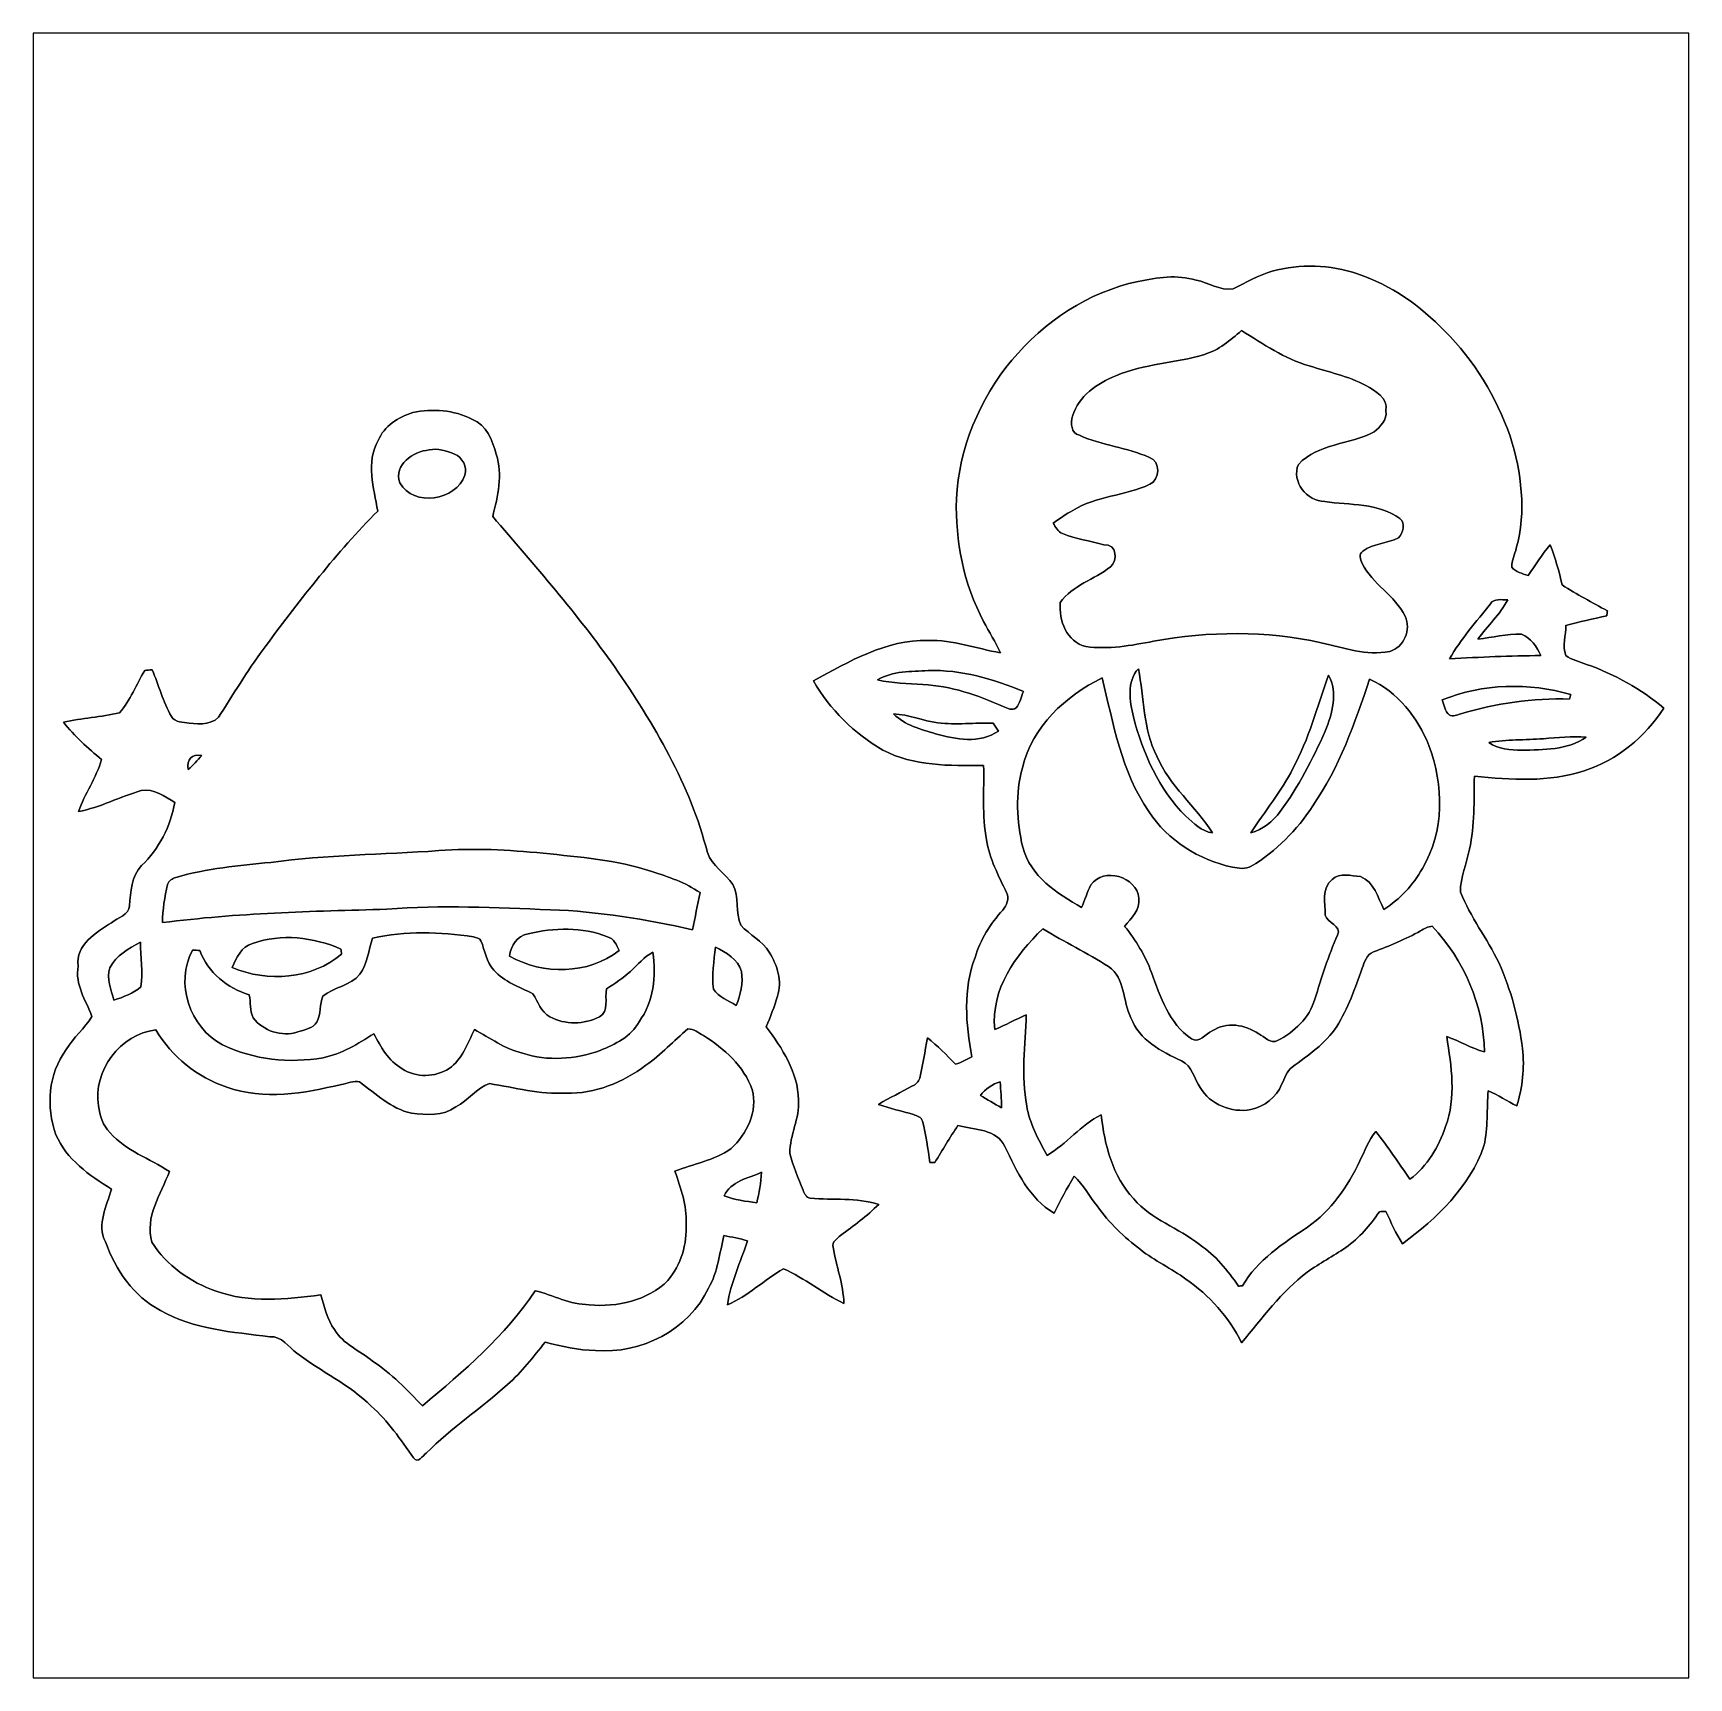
# Model space of a CAD drawing. Header units: centimetres. Extents: x -16.8 to 16.8, y -16.7 to 16.7.
import ezdxf

# ---------------------------------------------------------------- set-up
doc = ezdxf.new("R2010")
doc.units = ezdxf.units.CM
doc.header["$MEASUREMENT"] = 0
doc.layers.add('Layer 1', color=7, linetype='Continuous')

msp = doc.modelspace()

# ---------------------------------------------------------------- linework, layer by layer
at = {"layer": 'Layer 1', "color": 7}
for points, knots in [([(-16.77458, 16.66875), (-16.77458, 16.66875), (16.77458, 16.66875), (16.77458, 16.66875), (16.77458, 16.66875), (16.77458, 16.66875), (16.77458, -16.66875), (16.77458, -16.66875), (16.77458, -16.66875), (16.77458, -16.66875), (-16.77458, -16.66875), (-16.77458, -16.66875), (-16.77458, -16.66875), (-16.77458, -16.66875), (-16.77458, 16.66875), (-16.77458, 16.66875), (-16.77458, 16.66875), (-16.77458, 16.66875), (-16.77458, 16.66875), (-16.77458, 16.66875)], [0, 0, 0, 0, 0.16666667, 0.16666667, 0.16666667, 0.16666667, 0.33333333, 0.33333333, 0.33333333, 0.33333333, 0.5, 0.5, 0.5, 0.5, 0.66666667, 0.66666667, 0.66666667, 0.66666667, 1, 1, 1, 1]), ([(8.33226, 11.84381), (8.04968, 11.76726), (7.80027, 11.60604), (7.53816, 11.48221), (7.53816, 11.48221), (7.27463, 11.44587), (7.04074, 11.61591), (6.7885, 11.66001), (6.7885, 11.66001), (6.40609, 11.78207), (5.99899, 11.71187), (5.61552, 11.63567), (5.61552, 11.63567), (3.59516, 11.19717), (2.03835, 9.28264), (1.93357, 7.23018), (1.93357, 7.23018), (1.90782, 6.37258), (2.0828, 5.50157), (2.48532, 4.74028), (2.48532, 4.74028), (2.60033, 4.53073), (2.72309, 4.3247), (2.82363, 4.10739), (2.82363, 4.10739), (2.33645, 4.19559), (1.85984, 4.37797), (1.35784, 4.35645), (1.35784, 4.35645), (0.50729, 4.38044), (-0.24095, 3.93065), (-0.96238, 3.54295), (-0.96238, 3.54295), (-0.635, 2.95769), (-0.13688, 2.47262), (0.44274, 2.13748), (0.44274, 2.13748), (1.06892, 1.80657), (1.79599, 1.81892), (2.48461, 1.82386), (2.48461, 1.82386), (2.4952, 1.32186), (2.45322, 0.81245), (2.54247, 0.31503), (2.54247, 0.31503), (2.60491, -0.06491), (2.78659, -0.40922), (2.94922, -0.75318), (2.94922, -0.75318), (3.00849, -0.87171), (2.95698, -1.01388), (2.87091, -1.10525), (2.87091, -1.10525), (2.62502, -1.38536), (2.41688, -1.70392), (2.3114, -2.06481), (2.3114, -2.06481), (2.06657, -2.70863), (2.11984, -3.41665), (2.24755, -4.08129), (2.24755, -4.08129), (2.14101, -4.13914), (2.03059, -4.191), (1.91629, -4.23228), (1.91629, -4.23228), (1.73637, -4.04283), (1.5494, -3.85974), (1.34479, -3.69711), (1.34479, -3.69711), (1.29399, -3.96981), (1.25836, -4.24639), (1.18957, -4.51591), (1.18957, -4.51591), (1.17193, -4.59034), (1.10737, -4.6415), (1.04069, -4.67184), (1.04069, -4.67184), (0.81315, -4.79813), (0.57714, -4.90961), (0.35384, -5.04437), (0.35384, -5.04437), (0.58808, -5.1241), (0.82832, -5.18266), (1.06609, -5.25074), (1.06609, -5.25074), (1.13665, -5.27368), (1.22061, -5.30472), (1.24284, -5.3848), (1.24284, -5.3848), (1.32786, -5.6575), (1.34867, -5.94501), (1.397, -6.22547), (1.397, -6.22547), (1.42134, -6.22512), (1.47038, -6.22371), (1.49472, -6.223), (1.49472, -6.223), (1.65312, -5.97464), (1.79776, -5.71712), (1.96286, -5.47264), (1.96286, -5.47264), (2.29094, -5.55731), (2.75414, -5.54143), (2.91677, -5.89915), (2.91677, -5.89915), (3.15948, -6.40433), (3.40501, -6.95254), (3.91231, -7.24676), (3.91231, -7.24676), (4.04283, -6.99629), (4.17089, -6.74441), (4.31588, -6.50169), (4.31588, -6.50169), (4.50779, -6.67138), (4.62668, -6.90457), (4.78578, -7.10248), (4.78578, -7.10248), (5.02602, -7.44432), (5.33082, -7.73677), (5.66279, -7.98901), (5.66279, -7.98901), (5.9496, -8.21796), (6.28862, -8.36718), (6.58283, -8.58555), (6.58283, -8.58555), (7.05908, -8.91434), (7.45278, -9.35672), (7.71172, -9.87566), (7.71172, -9.87566), (8.12941, -9.37577), (8.51994, -8.84202), (9.04311, -8.44444), (9.04311, -8.44444), (9.29322, -8.26417), (9.56592, -8.11953), (9.82169, -7.94808), (9.82169, -7.94808), (10.09262, -7.75053), (10.31734, -7.49794), (10.50396, -7.22066), (10.50396, -7.22066), (10.54664, -7.21748), (10.59004, -7.21466), (10.63343, -7.21254), (10.63343, -7.21254), (10.74032, -7.43409), (10.83486, -7.66374), (10.97068, -7.87012), (10.97068, -7.87012), (11.66812, -7.35506), (12.33135, -6.72324), (12.62204, -5.88504), (12.62204, -5.88504), (12.70811, -5.51921), (12.67742, -5.13856), (12.70706, -4.76709), (12.70706, -4.76709), (12.90743, -4.8574), (13.09335, -4.97628), (13.28914, -5.07612), (13.28914, -5.07612), (13.40167, -4.70006), (13.45001, -4.3053), (13.40273, -3.91407), (13.40273, -3.91407), (13.33077, -3.31399), (13.17131, -2.72274), (12.9226, -2.1717), (12.9226, -2.1717), (12.68448, -1.68381), (12.34828, -1.24636), (12.14543, -0.74154), (12.14543, -0.74154), (12.14261, -0.44203), (12.2742, -0.16404), (12.32606, 0.12665), (12.32606, 0.12665), (12.44318, 0.61207), (12.41531, 1.11266), (12.42942, 1.60726), (12.42942, 1.60726), (13.16919, 1.53635), (13.93719, 1.47638), (14.65509, 1.71768), (14.65509, 1.71768), (15.32537, 1.92723), (15.88523, 2.407), (16.26729, 2.98909), (16.26729, 2.98909), (15.80339, 3.37467), (15.27104, 3.67383), (14.70237, 3.87315), (14.70237, 3.87315), (14.56337, 3.93524), (14.40145, 3.95676), (14.27974, 4.05095), (14.27974, 4.05095), (14.20495, 4.24533), (14.28856, 4.46264), (14.28186, 4.66266), (14.28186, 4.66266), (14.55632, 4.73745), (14.83431, 4.79531), (15.11229, 4.8581), (15.11229, 4.8581), (15.11476, 4.8835), (15.12006, 4.93466), (15.12288, 4.96006), (15.12288, 4.96006), (14.81173, 5.1241), (14.50375, 5.29484), (14.20671, 5.48287), (14.20671, 5.48287), (14.14604, 5.75945), (14.06948, 6.03285), (13.96365, 6.29532), (13.96365, 6.29532), (13.79961, 6.10023), (13.66238, 5.88469), (13.51527, 5.67725), (13.51527, 5.67725), (13.39709, 5.71394), (13.26444, 5.74463), (13.18436, 5.84729), (13.18436, 5.84729), (13.18648, 5.97958), (13.2461, 6.10129), (13.2782, 6.22794), (13.2782, 6.22794), (13.48528, 6.9723), (13.38192, 7.76993), (13.15438, 8.49736), (13.15438, 8.49736), (12.86933, 9.29005), (12.42977, 10.03476), (11.82864, 10.62919), (11.82864, 10.62919), (11.33722, 11.14072), (10.7382, 11.56406), (10.06087, 11.78631), (10.06087, 11.78631), (9.50948, 11.98704), (8.89635, 11.99268), (8.33226, 11.84381), (8.33226, 11.84381), (8.33226, 11.84381), (8.33226, 11.84381), (8.33226, 11.84381)], [0, 0, 0, 0, 0.01587302, 0.01587302, 0.01587302, 0.01587302, 0.03174603, 0.03174603, 0.03174603, 0.03174603, 0.04761905, 0.04761905, 0.04761905, 0.04761905, 0.06349206, 0.06349206, 0.06349206, 0.06349206, 0.07936508, 0.07936508, 0.07936508, 0.07936508, 0.0952381, 0.0952381, 0.0952381, 0.0952381, 0.11111111, 0.11111111, 0.11111111, 0.11111111, 0.12698413, 0.12698413, 0.12698413, 0.12698413, 0.14285714, 0.14285714, 0.14285714, 0.14285714, 0.15873016, 0.15873016, 0.15873016, 0.15873016, 0.17460317, 0.17460317, 0.17460317, 0.17460317, 0.19047619, 0.19047619, 0.19047619, 0.19047619, 0.20634921, 0.20634921, 0.20634921, 0.20634921, 0.22222222, 0.22222222, 0.22222222, 0.22222222, 0.23809524, 0.23809524, 0.23809524, 0.23809524, 0.25396825, 0.25396825, 0.25396825, 0.25396825, 0.26984127, 0.26984127, 0.26984127, 0.26984127, 0.28571429, 0.28571429, 0.28571429, 0.28571429, 0.3015873, 0.3015873, 0.3015873, 0.3015873, 0.31746032, 0.31746032, 0.31746032, 0.31746032, 0.33333333, 0.33333333, 0.33333333, 0.33333333, 0.34920635, 0.34920635, 0.34920635, 0.34920635, 0.36507937, 0.36507937, 0.36507937, 0.36507937, 0.38095238, 0.38095238, 0.38095238, 0.38095238, 0.3968254, 0.3968254, 0.3968254, 0.3968254, 0.41269841, 0.41269841, 0.41269841, 0.41269841, 0.42857143, 0.42857143, 0.42857143, 0.42857143, 0.44444444, 0.44444444, 0.44444444, 0.44444444, 0.46031746, 0.46031746, 0.46031746, 0.46031746, 0.47619048, 0.47619048, 0.47619048, 0.47619048, 0.49206349, 0.49206349, 0.49206349, 0.49206349, 0.50793651, 0.50793651, 0.50793651, 0.50793651, 0.52380952, 0.52380952, 0.52380952, 0.52380952, 0.53968254, 0.53968254, 0.53968254, 0.53968254, 0.55555556, 0.55555556, 0.55555556, 0.55555556, 0.57142857, 0.57142857, 0.57142857, 0.57142857, 0.58730159, 0.58730159, 0.58730159, 0.58730159, 0.6031746, 0.6031746, 0.6031746, 0.6031746, 0.61904762, 0.61904762, 0.61904762, 0.61904762, 0.63492063, 0.63492063, 0.63492063, 0.63492063, 0.65079365, 0.65079365, 0.65079365, 0.65079365, 0.66666667, 0.66666667, 0.66666667, 0.66666667, 0.68253968, 0.68253968, 0.68253968, 0.68253968, 0.6984127, 0.6984127, 0.6984127, 0.6984127, 0.71428571, 0.71428571, 0.71428571, 0.71428571, 0.73015873, 0.73015873, 0.73015873, 0.73015873, 0.74603175, 0.74603175, 0.74603175, 0.74603175, 0.76190476, 0.76190476, 0.76190476, 0.76190476, 0.77777778, 0.77777778, 0.77777778, 0.77777778, 0.79365079, 0.79365079, 0.79365079, 0.79365079, 0.80952381, 0.80952381, 0.80952381, 0.80952381, 0.82539683, 0.82539683, 0.82539683, 0.82539683, 0.84126984, 0.84126984, 0.84126984, 0.84126984, 0.85714286, 0.85714286, 0.85714286, 0.85714286, 0.87301587, 0.87301587, 0.87301587, 0.87301587, 0.88888889, 0.88888889, 0.88888889, 0.88888889, 0.9047619, 0.9047619, 0.9047619, 0.9047619, 0.92063492, 0.92063492, 0.92063492, 0.92063492, 0.93650794, 0.93650794, 0.93650794, 0.93650794, 0.95238095, 0.95238095, 0.95238095, 0.95238095, 0.96825397, 0.96825397, 0.96825397, 0.96825397, 1, 1, 1, 1]), ([(6.95678, 10.154), (7.24711, 10.24043), (7.48312, 10.44504), (7.70925, 10.63837), (7.70925, 10.63837), (8.14952, 10.37237), (8.57956, 10.0651), (9.08191, 9.92646), (9.08191, 9.92646), (9.46538, 9.79734), (9.87072, 9.71938), (10.22985, 9.52676), (10.22985, 9.52676), (10.41259, 9.41317), (10.68423, 9.28123), (10.63625, 9.01347), (10.63625, 9.01347), (10.66482, 8.82791), (10.51983, 8.6935), (10.39636, 8.58449), (10.39636, 8.58449), (9.90494, 8.32203), (9.26394, 8.35872), (8.86319, 7.92833), (8.86319, 7.92833), (8.71573, 7.57484), (9.03287, 7.17903), (9.39553, 7.17338), (9.39553, 7.17338), (9.90494, 7.09754), (10.48314, 7.14939), (10.92094, 6.82942), (10.92094, 6.82942), (11.03877, 6.73382), (10.98303, 6.53133), (10.88884, 6.43643), (10.88884, 6.43643), (10.65918, 6.3246), (10.37414, 6.32742), (10.16706, 6.16656), (10.16706, 6.16656), (10.07604, 6.11152), (10.12296, 5.99828), (10.15436, 5.92138), (10.15436, 5.92138), (10.3632, 5.49945), (10.81793, 5.27226), (11.02536, 4.8514), (11.02536, 4.8514), (11.15342, 4.57729), (11.00384, 4.21887), (10.7121, 4.13773), (10.7121, 4.13773), (10.23902, 4.03613), (9.78076, 4.21287), (9.32568, 4.31306), (9.32568, 4.31306), (8.21055, 4.55859), (7.04815, 4.54907), (5.92772, 4.34164), (5.92772, 4.34164), (5.47652, 4.25732), (5.01403, 4.17019), (4.55401, 4.2351), (4.55401, 4.2351), (4.17054, 4.32717), (4.00262, 4.76956), (4.03684, 5.12833), (4.03684, 5.12833), (4.28554, 5.47582), (4.72722, 5.59329), (5.05248, 5.85011), (5.05248, 5.85011), (5.21229, 5.97429), (5.18407, 6.32389), (4.92231, 6.29673), (4.92231, 6.29673), (4.64326, 6.37328), (4.3561, 6.41985), (4.08481, 6.52321), (4.08481, 6.52321), (3.98886, 6.55955), (3.94441, 6.65868), (3.89149, 6.73841), (3.89149, 6.73841), (4.02414, 6.82519), (4.15396, 6.91938), (4.29366, 6.99594), (4.29366, 6.99594), (4.76991, 7.28486), (5.35093, 7.29086), (5.85011, 7.52334), (5.85011, 7.52334), (6.05614, 7.61012), (6.07836, 7.99677), (5.84729, 8.06909), (5.84729, 8.06909), (5.38903, 8.2677), (4.87927, 8.31074), (4.42524, 8.51852), (4.42524, 8.51852), (4.25203, 8.55909), (4.24674, 8.76547), (4.28837, 8.90341), (4.28837, 8.90341), (4.4002, 9.3158), (4.79354, 9.56381), (5.16326, 9.72467), (5.16326, 9.72467), (5.73581, 9.96632), (6.36623, 9.97832), (6.95678, 10.154)], [0, 0, 0, 0, 0.03448276, 0.03448276, 0.03448276, 0.03448276, 0.06896552, 0.06896552, 0.06896552, 0.06896552, 0.10344828, 0.10344828, 0.10344828, 0.10344828, 0.13793103, 0.13793103, 0.13793103, 0.13793103, 0.17241379, 0.17241379, 0.17241379, 0.17241379, 0.20689655, 0.20689655, 0.20689655, 0.20689655, 0.24137931, 0.24137931, 0.24137931, 0.24137931, 0.27586207, 0.27586207, 0.27586207, 0.27586207, 0.31034483, 0.31034483, 0.31034483, 0.31034483, 0.34482759, 0.34482759, 0.34482759, 0.34482759, 0.37931034, 0.37931034, 0.37931034, 0.37931034, 0.4137931, 0.4137931, 0.4137931, 0.4137931, 0.44827586, 0.44827586, 0.44827586, 0.44827586, 0.48275862, 0.48275862, 0.48275862, 0.48275862, 0.51724138, 0.51724138, 0.51724138, 0.51724138, 0.55172414, 0.55172414, 0.55172414, 0.55172414, 0.5862069, 0.5862069, 0.5862069, 0.5862069, 0.62068966, 0.62068966, 0.62068966, 0.62068966, 0.65517241, 0.65517241, 0.65517241, 0.65517241, 0.68965517, 0.68965517, 0.68965517, 0.68965517, 0.72413793, 0.72413793, 0.72413793, 0.72413793, 0.75862069, 0.75862069, 0.75862069, 0.75862069, 0.79310345, 0.79310345, 0.79310345, 0.79310345, 0.82758621, 0.82758621, 0.82758621, 0.82758621, 0.86206897, 0.86206897, 0.86206897, 0.86206897, 0.89655172, 0.89655172, 0.89655172, 0.89655172, 0.93103448, 0.93103448, 0.93103448, 0.93103448, 1, 1, 1, 1]), ([(-9.08121, 8.97643), (-9.3726, 8.884), (-9.6647, 8.70585), (-9.78359, 8.41093), (-9.78359, 8.41093), (-10.03618, 7.96996), (-9.87213, 7.44679), (-9.79241, 6.98183), (-9.79241, 6.98183), (-10.62567, 6.14327), (-11.34816, 5.20347), (-12.05442, 4.25803), (-12.05442, 4.25803), (-12.38709, 3.81635), (-12.67037, 3.34186), (-12.96846, 2.87726), (-12.96846, 2.87726), (-13.08911, 2.64478), (-13.39039, 2.65536), (-13.61158, 2.68076), (-13.61158, 2.68076), (-13.73646, 2.70122), (-13.89944, 2.69346), (-13.97212, 2.81693), (-13.97212, 2.81693), (-14.14039, 3.11538), (-14.22718, 3.44946), (-14.36335, 3.76202), (-14.36335, 3.76202), (-14.41344, 3.7592), (-14.46318, 3.75603), (-14.51293, 3.7525), (-14.51293, 3.7525), (-14.68508, 3.46886), (-14.80009, 3.14254), (-15.02375, 2.89384), (-15.02375, 2.89384), (-15.39663, 2.79753), (-15.78539, 2.78977), (-16.16075, 2.70404), (-16.16075, 2.70404), (-15.93956, 2.41688), (-15.66298, 2.1777), (-15.38711, 1.94486), (-15.38711, 1.94486), (-15.49259, 1.57163), (-15.73107, 1.25448), (-15.85313, 0.88971), (-15.85313, 0.88971), (-15.41216, 0.97331), (-15.01387, 1.19556), (-14.58383, 1.3148), (-14.58383, 1.3148), (-14.32348, 1.36454), (-14.11111, 1.19415), (-13.90191, 1.0728), (-13.90191, 1.0728), (-13.99399, 0.59549), (-14.21906, 0.12806), (-14.57995, -0.20285), (-14.57995, -0.20285), (-14.7828, -0.42228), (-14.80291, -0.73519), (-14.81843, -1.01741), (-14.81843, -1.01741), (-14.83007, -1.21038), (-15.0622, -1.2573), (-15.18461, -1.36208), (-15.18461, -1.36208), (-15.49506, -1.55893), (-15.91769, -1.80658), (-15.86018, -2.23979), (-15.86018, -2.23979), (-15.93286, -2.61796), (-15.70673, -2.93053), (-15.5829, -3.26214), (-15.5829, -3.26214), (-15.7293, -3.50485), (-15.95861, -3.68864), (-16.10395, -3.93453), (-16.10395, -3.93453), (-16.46767, -4.42278), (-16.51706, -5.09517), (-16.3128, -5.65856), (-16.3128, -5.65856), (-16.10043, -6.15985), (-15.63405, -6.4837), (-15.18673, -6.76028), (-15.18673, -6.76028), (-15.2841, -7.10741), (-15.48624, -7.47183), (-15.31091, -7.82814), (-15.31091, -7.82814), (-15.10242, -8.39364), (-14.74576, -8.93727), (-14.19578, -9.21949), (-14.19578, -9.21949), (-13.52303, -9.60931), (-12.73069, -9.65588), (-11.97751, -9.75431), (-11.97751, -9.75431), (-11.73163, -9.73737), (-11.60463, -9.96421), (-11.42965, -10.08662), (-11.42965, -10.08662), (-10.94176, -10.46374), (-10.36708, -10.72197), (-9.92434, -11.15871), (-9.92434, -11.15871), (-9.58215, -11.45999), (-9.32603, -11.83816), (-9.06745, -12.20964), (-9.06745, -12.20964), (-8.98137, -12.3317), (-8.87942, -12.16272), (-8.80816, -12.11227), (-8.80816, -12.11227), (-8.30051, -11.60145), (-7.69585, -11.20387), (-7.16209, -10.72339), (-7.16209, -10.72339), (-6.87423, -10.46868), (-6.63893, -10.16212), (-6.39939, -9.86331), (-6.39939, -9.86331), (-6.06601, -9.95151), (-5.72664, -10.03018), (-5.38021, -10.03406), (-5.38021, -10.03406), (-4.46229, -10.10849), (-3.48368, -9.61566), (-3.08751, -8.76653), (-3.08751, -8.76653), (-2.90195, -8.43844), (-2.86526, -8.05921), (-2.77601, -7.70008), (-2.77601, -7.70008), (-2.6162, -7.73465), (-2.45533, -7.76711), (-2.29694, -7.80944), (-2.29694, -7.80944), (-2.44299, -8.23807), (-2.63807, -8.65646), (-2.70686, -9.10731), (-2.70686, -9.10731), (-2.28882, -8.92775), (-1.96039, -8.60143), (-1.57092, -8.37706), (-1.57092, -8.37706), (-1.14018, -8.56932), (-0.76976, -8.87342), (-0.34678, -9.08226), (-0.34678, -9.08226), (-0.35666, -8.69139), (-0.49953, -8.32309), (-0.56656, -7.94173), (-0.56656, -7.94173), (-0.59126, -7.83272), (-0.48366, -7.76217), (-0.41346, -7.69937), (-0.41346, -7.69937), (-0.14676, -7.50252), (0.12312, -7.30744), (0.35807, -7.07143), (0.35807, -7.07143), (-0.09137, -6.92785), (-0.5655, -6.98676), (-1.02694, -6.94761), (-1.02694, -6.94761), (-1.11337, -6.93879), (-1.14229, -6.84777), (-1.17404, -6.7818), (-1.17404, -6.7818), (-1.27106, -6.53662), (-1.37513, -6.29179), (-1.4411, -6.03673), (-1.4411, -6.03673), (-1.44674, -5.66667), (-1.23966, -5.32624), (-1.26577, -4.95335), (-1.26577, -4.95335), (-1.27776, -4.38856), (-1.59773, -3.90878), (-1.91911, -3.47063), (-1.91911, -3.47063), (-1.83374, -3.26884), (-1.75295, -3.06388), (-1.6951, -2.85221), (-1.6951, -2.85221), (-1.58891, -2.55129), (-1.69757, -2.22074), (-1.85984, -1.96215), (-1.85984, -1.96215), (-1.99284, -1.72403), (-2.25884, -1.61431), (-2.43311, -1.41323), (-2.43311, -1.41323), (-2.55658, -1.15641), (-2.45604, -0.83891), (-2.59539, -0.58455), (-2.59539, -0.58455), (-2.75308, -0.36054), (-3.01731, -0.20814), (-3.11185, 0.0575), (-3.11185, 0.0575), (-3.45793, 1.43404), (-4.19876, 2.66735), (-4.99322, 3.82764), (-4.99322, 3.82764), (-5.74993, 4.89479), (-6.61141, 5.88081), (-7.46301, 6.87176), (-7.46301, 6.87176), (-7.35718, 7.28027), (-7.25311, 7.71737), (-7.39034, 8.13188), (-7.39034, 8.13188), (-7.46478, 8.40916), (-7.58931, 8.73372), (-7.88211, 8.84061), (-7.88211, 8.84061), (-8.24794, 9.0357), (-8.6801, 9.06039), (-9.08121, 8.97643)], [0, 0, 0, 0, 0.01754386, 0.01754386, 0.01754386, 0.01754386, 0.03508772, 0.03508772, 0.03508772, 0.03508772, 0.05263158, 0.05263158, 0.05263158, 0.05263158, 0.07017544, 0.07017544, 0.07017544, 0.07017544, 0.0877193, 0.0877193, 0.0877193, 0.0877193, 0.10526316, 0.10526316, 0.10526316, 0.10526316, 0.12280702, 0.12280702, 0.12280702, 0.12280702, 0.14035088, 0.14035088, 0.14035088, 0.14035088, 0.15789474, 0.15789474, 0.15789474, 0.15789474, 0.1754386, 0.1754386, 0.1754386, 0.1754386, 0.19298246, 0.19298246, 0.19298246, 0.19298246, 0.21052632, 0.21052632, 0.21052632, 0.21052632, 0.22807018, 0.22807018, 0.22807018, 0.22807018, 0.24561404, 0.24561404, 0.24561404, 0.24561404, 0.26315789, 0.26315789, 0.26315789, 0.26315789, 0.28070175, 0.28070175, 0.28070175, 0.28070175, 0.29824561, 0.29824561, 0.29824561, 0.29824561, 0.31578947, 0.31578947, 0.31578947, 0.31578947, 0.33333333, 0.33333333, 0.33333333, 0.33333333, 0.35087719, 0.35087719, 0.35087719, 0.35087719, 0.36842105, 0.36842105, 0.36842105, 0.36842105, 0.38596491, 0.38596491, 0.38596491, 0.38596491, 0.40350877, 0.40350877, 0.40350877, 0.40350877, 0.42105263, 0.42105263, 0.42105263, 0.42105263, 0.43859649, 0.43859649, 0.43859649, 0.43859649, 0.45614035, 0.45614035, 0.45614035, 0.45614035, 0.47368421, 0.47368421, 0.47368421, 0.47368421, 0.49122807, 0.49122807, 0.49122807, 0.49122807, 0.50877193, 0.50877193, 0.50877193, 0.50877193, 0.52631579, 0.52631579, 0.52631579, 0.52631579, 0.54385965, 0.54385965, 0.54385965, 0.54385965, 0.56140351, 0.56140351, 0.56140351, 0.56140351, 0.57894737, 0.57894737, 0.57894737, 0.57894737, 0.59649123, 0.59649123, 0.59649123, 0.59649123, 0.61403509, 0.61403509, 0.61403509, 0.61403509, 0.63157895, 0.63157895, 0.63157895, 0.63157895, 0.64912281, 0.64912281, 0.64912281, 0.64912281, 0.66666667, 0.66666667, 0.66666667, 0.66666667, 0.68421053, 0.68421053, 0.68421053, 0.68421053, 0.70175439, 0.70175439, 0.70175439, 0.70175439, 0.71929825, 0.71929825, 0.71929825, 0.71929825, 0.73684211, 0.73684211, 0.73684211, 0.73684211, 0.75438596, 0.75438596, 0.75438596, 0.75438596, 0.77192982, 0.77192982, 0.77192982, 0.77192982, 0.78947368, 0.78947368, 0.78947368, 0.78947368, 0.80701754, 0.80701754, 0.80701754, 0.80701754, 0.8245614, 0.8245614, 0.8245614, 0.8245614, 0.84210526, 0.84210526, 0.84210526, 0.84210526, 0.85964912, 0.85964912, 0.85964912, 0.85964912, 0.87719298, 0.87719298, 0.87719298, 0.87719298, 0.89473684, 0.89473684, 0.89473684, 0.89473684, 0.9122807, 0.9122807, 0.9122807, 0.9122807, 0.92982456, 0.92982456, 0.92982456, 0.92982456, 0.94736842, 0.94736842, 0.94736842, 0.94736842, 0.96491228, 0.96491228, 0.96491228, 0.96491228, 1, 1, 1, 1]), ([(-8.7503, 8.21972), (-8.57356, 8.26064), (-8.39646, 8.20279), (-8.23454, 8.13647), (-8.23454, 8.13647), (-8.07685, 8.06838), (-7.97066, 7.87717), (-8.02428, 7.70925), (-8.02428, 7.70925), (-8.20596, 7.18749), (-9.06216, 7.05838), (-9.34508, 7.55403), (-9.34508, 7.55403), (-9.47843, 7.9188), (-9.06921, 8.19397), (-8.7503, 8.21972)], [0, 0, 0, 0, 0.2, 0.2, 0.2, 0.2, 0.4, 0.4, 0.4, 0.4, 0.6, 0.6, 0.6, 0.6, 1, 1, 1, 1]), ([(12.75221, 5.10117), (12.82735, 5.22252), (12.98152, 5.1756), (13.10287, 5.18301), (13.10287, 5.18301), (12.94871, 4.88527), (12.69788, 4.6542), (12.50033, 4.38714), (12.50033, 4.38714), (12.79419, 4.41925), (13.08488, 4.49545), (13.38227, 4.48557), (13.38227, 4.48557), (13.57171, 4.41325), (13.69166, 4.22981), (13.77315, 4.05201), (13.77315, 4.05201), (13.15614, 4.04989), (12.5409, 4.02237), (11.92565, 3.98427), (11.92565, 3.98427), (12.15143, 4.38961), (12.47034, 4.73463), (12.75221, 5.10117)], [0, 0, 0, 0, 0.14285714, 0.14285714, 0.14285714, 0.14285714, 0.28571429, 0.28571429, 0.28571429, 0.28571429, 0.42857143, 0.42857143, 0.42857143, 0.42857143, 0.57142857, 0.57142857, 0.57142857, 0.57142857, 0.71428571, 0.71428571, 0.71428571, 0.71428571, 1, 1, 1, 1]), ([(0.33761, 3.56306), (0.64558, 3.73944), (1.01459, 3.73098), (1.35961, 3.74685), (1.35961, 3.74685), (2.02953, 3.77366), (2.67864, 3.57576), (3.29071, 3.32387), (3.29071, 3.32387), (3.24414, 3.21522), (3.22474, 3.08434), (3.14219, 2.99332), (3.14219, 2.99332), (3.06458, 2.92276), (2.96192, 2.9912), (2.88078, 3.01837), (2.88078, 3.01837), (2.36608, 3.25261), (1.82104, 3.43958), (1.2513, 3.46604), (1.2513, 3.46604), (0.94721, 3.49462), (0.63394, 3.48121), (0.33761, 3.56306)], [0, 0, 0, 0, 0.14285714, 0.14285714, 0.14285714, 0.14285714, 0.28571429, 0.28571429, 0.28571429, 0.28571429, 0.42857143, 0.42857143, 0.42857143, 0.42857143, 0.57142857, 0.57142857, 0.57142857, 0.57142857, 0.71428571, 0.71428571, 0.71428571, 0.71428571, 1, 1, 1, 1]), ([(5.61975, 3.78495), (5.73899, 3.19617), (5.715, 2.56117), (5.99334, 2.01119), (5.99334, 2.01119), (6.25404, 1.41429), (6.77474, 0.99695), (7.12152, 0.45826), (7.12152, 0.45826), (6.89892, 0.48895), (6.74052, 0.65511), (6.58354, 0.79763), (6.58354, 0.79763), (6.03391, 1.34056), (5.71112, 2.06975), (5.52132, 2.80846), (5.52132, 2.80846), (5.44371, 3.13126), (5.37951, 3.5179), (5.61975, 3.78495)], [0, 0, 0, 0, 0.16666667, 0.16666667, 0.16666667, 0.16666667, 0.33333333, 0.33333333, 0.33333333, 0.33333333, 0.5, 0.5, 0.5, 0.5, 0.66666667, 0.66666667, 0.66666667, 0.66666667, 1, 1, 1, 1]), ([(3.26954, 1.77835), (3.46745, 2.60632), (4.14232, 3.24097), (4.88809, 3.59798), (4.88809, 3.59798), (5.11387, 2.67159), (5.27473, 1.69016), (5.83142, 0.89253), (5.83142, 0.89253), (6.21383, 0.30586), (6.84742, -0.09031), (7.52651, -0.23671), (7.52651, -0.23671), (7.6514, -0.25471), (7.7918, -0.28822), (7.90681, -0.21731), (7.90681, -0.21731), (8.41093, 0.08502), (8.83356, 0.51506), (9.15458, 1.00542), (9.15458, 1.00542), (9.69222, 1.78294), (10.00901, 2.68429), (10.30499, 3.57434), (10.30499, 3.57434), (10.87437, 3.31752), (11.27866, 2.79682), (11.50832, 2.22885), (11.50832, 2.22885), (11.80782, 1.43087), (11.82194, 0.48472), (11.37461, -0.26282), (11.37461, -0.26282), (11.18835, -0.59831), (10.91988, -0.88477), (10.59674, -1.09114), (10.59674, -1.09114), (10.47186, -0.85408), (10.39495, -0.5334), (10.12049, -0.42721), (10.12049, -0.42721), (9.93775, -0.4124), (9.70104, -0.34078), (9.54969, -0.48331), (9.54969, -0.48331), (9.33062, -0.66534), (9.39871, -0.96344), (9.40717, -1.21109), (9.40717, -1.21109), (9.44351, -1.36384), (9.74972, -1.42522), (9.65517, -1.61325), (9.65517, -1.61325), (9.46609, -2.03376), (9.33521, -2.47579), (9.19409, -2.91394), (9.19409, -2.91394), (9.08367, -3.29283), (8.78205, -3.57364), (8.44162, -3.7525), (8.44162, -3.7525), (8.30192, -3.83505), (8.17668, -3.66748), (8.06027, -3.61738), (8.06027, -3.61738), (7.79392, -3.42547), (7.3974, -3.36197), (7.11729, -3.55706), (7.11729, -3.55706), (6.98571, -3.60504), (6.85024, -3.81917), (6.69502, -3.71334), (6.69502, -3.71334), (6.23993, -3.41101), (6.06778, -2.85926), (5.88398, -2.37314), (5.88398, -2.37314), (5.7658, -2.02812), (5.56648, -1.72014), (5.34211, -1.43581), (5.34211, -1.43581), (5.47582, -1.26965), (5.66208, -1.10384), (5.62857, -0.86395), (5.62857, -0.86395), (5.59153, -0.42651), (4.90926, -0.22825), (4.65808, -0.5969), (4.65808, -0.5969), (4.57659, -0.74189), (4.53954, -0.90629), (4.47005, -1.05692), (4.47005, -1.05692), (3.97475, -0.77047), (3.43147, -0.42086), (3.27731, 0.16722), (3.27731, 0.16722), (3.15242, 0.69321), (3.12702, 1.25307), (3.26954, 1.77835)], [0, 0, 0, 0, 0.03846154, 0.03846154, 0.03846154, 0.03846154, 0.07692308, 0.07692308, 0.07692308, 0.07692308, 0.11538462, 0.11538462, 0.11538462, 0.11538462, 0.15384615, 0.15384615, 0.15384615, 0.15384615, 0.19230769, 0.19230769, 0.19230769, 0.19230769, 0.23076923, 0.23076923, 0.23076923, 0.23076923, 0.26923077, 0.26923077, 0.26923077, 0.26923077, 0.30769231, 0.30769231, 0.30769231, 0.30769231, 0.34615385, 0.34615385, 0.34615385, 0.34615385, 0.38461538, 0.38461538, 0.38461538, 0.38461538, 0.42307692, 0.42307692, 0.42307692, 0.42307692, 0.46153846, 0.46153846, 0.46153846, 0.46153846, 0.5, 0.5, 0.5, 0.5, 0.53846154, 0.53846154, 0.53846154, 0.53846154, 0.57692308, 0.57692308, 0.57692308, 0.57692308, 0.61538462, 0.61538462, 0.61538462, 0.61538462, 0.65384615, 0.65384615, 0.65384615, 0.65384615, 0.69230769, 0.69230769, 0.69230769, 0.69230769, 0.73076923, 0.73076923, 0.73076923, 0.73076923, 0.76923077, 0.76923077, 0.76923077, 0.76923077, 0.80769231, 0.80769231, 0.80769231, 0.80769231, 0.84615385, 0.84615385, 0.84615385, 0.84615385, 0.88461538, 0.88461538, 0.88461538, 0.88461538, 0.92307692, 0.92307692, 0.92307692, 0.92307692, 1, 1, 1, 1]), ([(8.75136, 1.7653), (9.07556, 2.36114), (9.24666, 3.02225), (9.47173, 3.65689), (9.47173, 3.65689), (9.66752, 3.30024), (9.55111, 2.87443), (9.40541, 2.51919), (9.40541, 2.51919), (9.14823, 1.95263), (8.86566, 1.391), (8.49418, 0.88971), (8.49418, 0.88971), (8.34849, 0.68721), (8.13894, 0.52811), (7.89869, 0.45614), (7.89869, 0.45614), (8.17774, 0.89535), (8.51994, 1.29646), (8.75136, 1.7653)], [0, 0, 0, 0, 0.16666667, 0.16666667, 0.16666667, 0.16666667, 0.33333333, 0.33333333, 0.33333333, 0.33333333, 0.5, 0.5, 0.5, 0.5, 0.66666667, 0.66666667, 0.66666667, 0.66666667, 1, 1, 1, 1]), ([(11.77607, 3.15242), (12.59558, 3.49074), (13.53467, 3.50414), (14.38275, 3.26425), (14.38275, 3.26425), (14.3764, 3.24097), (14.3637, 3.19476), (14.35735, 3.17147), (14.35735, 3.17147), (13.61228, 3.18911), (12.86545, 3.09245), (12.1539, 2.8702), (12.1539, 2.8702), (12.0777, 2.85186), (11.99374, 2.81023), (11.91719, 2.84833), (11.91719, 2.84833), (11.83217, 2.927), (11.81241, 3.048), (11.77607, 3.15242)], [0, 0, 0, 0, 0.16666667, 0.16666667, 0.16666667, 0.16666667, 0.33333333, 0.33333333, 0.33333333, 0.33333333, 0.5, 0.5, 0.5, 0.5, 0.66666667, 0.66666667, 0.66666667, 0.66666667, 1, 1, 1, 1]), ([(0.6604, 2.86879), (0.96943, 2.8642), (1.25201, 2.72344), (1.55646, 2.69205), (1.55646, 2.69205), (1.92899, 2.64195), (2.30293, 2.69452), (2.67617, 2.68041), (2.67617, 2.68041), (2.7178, 2.63243), (2.74849, 2.57669), (2.78342, 2.52307), (2.78342, 2.52307), (2.40383, 2.2606), (1.92546, 2.35091), (1.51236, 2.46627), (1.51236, 2.46627), (1.21461, 2.5587), (0.88724, 2.63772), (0.6604, 2.86879)], [0, 0, 0, 0, 0.16666667, 0.16666667, 0.16666667, 0.16666667, 0.33333333, 0.33333333, 0.33333333, 0.33333333, 0.5, 0.5, 0.5, 0.5, 0.66666667, 0.66666667, 0.66666667, 0.66666667, 1, 1, 1, 1]), ([(13.82712, 2.36679), (14.11358, 2.39077), (14.4018, 2.41582), (14.69002, 2.40065), (14.69002, 2.40065), (14.31678, 2.12972), (13.82501, 2.14524), (13.38721, 2.13431), (13.38721, 2.13431), (13.15791, 2.14313), (12.91237, 2.153), (12.7187, 2.29023), (12.7187, 2.29023), (13.08453, 2.35373), (13.45741, 2.34033), (13.82712, 2.36679)], [0, 0, 0, 0, 0.2, 0.2, 0.2, 0.2, 0.4, 0.4, 0.4, 0.4, 0.6, 0.6, 0.6, 0.6, 1, 1, 1, 1]), ([(-13.63063, 1.74519), (-13.66661, 1.94769), (-13.56148, 2.06234), (-13.35652, 2.02741), (-13.35652, 2.02741), (-13.44154, 1.92758), (-13.53185, 1.83198), (-13.63063, 1.74519)], [0, 0, 0, 0, 0.33333333, 0.33333333, 0.33333333, 0.33333333, 1, 1, 1, 1]), ([(-8.55592, 0.09843), (-7.85036, 0.15381), (-7.14269, 0.11501), (-6.43961, 0.04586), (-6.43961, 0.04586), (-5.70054, -0.03104), (-4.95088, -0.09066), (-4.24109, -0.32491), (-4.24109, -0.32491), (-3.90102, -0.43074), (-3.556, -0.54786), (-3.26108, -0.75248), (-3.26108, -0.75248), (-3.31364, -1.00259), (-3.36127, -1.25413), (-3.41101, -1.50495), (-3.41101, -1.50495), (-4.35822, -1.29046), (-5.32059, -1.1363), (-6.2925, -1.0982), (-6.2925, -1.0982), (-7.39704, -1.06292), (-8.50371, -0.99589), (-9.6072, -1.08973), (-9.6072, -1.08973), (-11.12414, -1.12959), (-12.64497, -1.16523), (-14.15168, -1.36102), (-14.15168, -1.36102), (-14.15274, -1.09961), (-14.10794, -0.83996), (-14.04867, -0.58596), (-14.04867, -0.58596), (-14.03138, -0.50765), (-13.9506, -0.46778), (-13.8811, -0.44485), (-13.8811, -0.44485), (-13.25739, -0.2607), (-12.60546, -0.20214), (-11.96058, -0.14005), (-11.96058, -0.14005), (-10.83204, 0.01482), (-9.69081, 0.01693), (-8.55592, 0.09843)], [0, 0, 0, 0, 0.08333333, 0.08333333, 0.08333333, 0.08333333, 0.16666667, 0.16666667, 0.16666667, 0.16666667, 0.25, 0.25, 0.25, 0.25, 0.33333333, 0.33333333, 0.33333333, 0.33333333, 0.41666667, 0.41666667, 0.41666667, 0.41666667, 0.5, 0.5, 0.5, 0.5, 0.58333333, 0.58333333, 0.58333333, 0.58333333, 0.66666667, 0.66666667, 0.66666667, 0.66666667, 0.75, 0.75, 0.75, 0.75, 0.83333333, 0.83333333, 0.83333333, 0.83333333, 1, 1, 1, 1]), ([(-9.89718, -1.67675), (-9.22796, -1.51941), (-8.52876, -1.54658), (-7.85319, -1.64924), (-7.85319, -1.64924), (-7.79956, -1.66617), (-7.72266, -1.66758), (-7.70114, -1.73073), (-7.70114, -1.73073), (-7.61683, -1.92899), (-7.59248, -2.159), (-7.43832, -2.32234), (-7.43832, -2.32234), (-7.23159, -2.56117), (-6.92009, -2.66241), (-6.64704, -2.80211), (-6.64704, -2.80211), (-6.54579, -2.96298), (-6.48264, -3.17147), (-6.30484, -3.26954), (-6.30484, -3.26954), (-5.99722, -3.43359), (-5.60917, -3.42935), (-5.30049, -3.27025), (-5.30049, -3.27025), (-5.09976, -3.16583), (-5.19642, -2.88925), (-5.15585, -2.7051), (-5.15585, -2.7051), (-4.99039, -2.59256), (-4.82283, -2.48109), (-4.67219, -2.34809), (-4.67219, -2.34809), (-4.52049, -2.21791), (-4.39914, -2.04964), (-4.21569, -1.95968), (-4.21569, -1.95968), (-4.14726, -2.44369), (-4.19911, -2.96651), (-4.49721, -3.36973), (-4.49721, -3.36973), (-4.66196, -3.67383), (-4.98228, -3.82623), (-5.28673, -3.95252), (-5.28673, -3.95252), (-5.78908, -4.13103), (-6.35176, -4.17654), (-6.86188, -4.00438), (-6.86188, -4.00438), (-7.21995, -3.92324), (-7.51699, -3.69923), (-7.83378, -3.52637), (-7.83378, -3.52637), (-7.9696, -3.80894), (-8.07791, -4.13138), (-8.34778, -4.31729), (-8.34778, -4.31729), (-8.62612, -4.49756), (-9.01806, -4.51309), (-9.29534, -4.32082), (-9.29534, -4.32082), (-9.5758, -4.16913), (-9.72644, -3.88126), (-9.87002, -3.61209), (-9.87002, -3.61209), (-10.18858, -3.8167), (-10.52089, -4.02096), (-10.89695, -4.09787), (-10.89695, -4.09787), (-11.58169, -4.21711), (-12.31053, -4.14267), (-12.93742, -3.83505), (-12.93742, -3.83505), (-13.60488, -3.48298), (-13.9065, -2.58692), (-13.54208, -1.91558), (-13.54208, -1.91558), (-13.4934, -1.91982), (-13.44507, -1.92405), (-13.39638, -1.92828), (-13.39638, -1.92828), (-13.22917, -2.37243), (-12.84146, -2.68852), (-12.39414, -2.82469), (-12.39414, -2.82469), (-12.36486, -2.9778), (-12.38321, -3.14466), (-12.31829, -3.29071), (-12.31829, -3.29071), (-12.11192, -3.55529), (-11.73551, -3.68194), (-11.41377, -3.57717), (-11.41377, -3.57717), (-11.27689, -3.53589), (-11.10686, -3.50555), (-11.02289, -3.37502), (-11.02289, -3.37502), (-10.94811, -3.20993), (-10.96504, -3.01766), (-10.9033, -2.84974), (-10.9033, -2.84974), (-10.67611, -2.66771), (-10.34768, -2.63701), (-10.15224, -2.407), (-10.15224, -2.407), (-10.01042, -2.18793), (-9.97444, -1.92229), (-9.89718, -1.67675)], [0, 0, 0, 0, 0.03571429, 0.03571429, 0.03571429, 0.03571429, 0.07142857, 0.07142857, 0.07142857, 0.07142857, 0.10714286, 0.10714286, 0.10714286, 0.10714286, 0.14285714, 0.14285714, 0.14285714, 0.14285714, 0.17857143, 0.17857143, 0.17857143, 0.17857143, 0.21428571, 0.21428571, 0.21428571, 0.21428571, 0.25, 0.25, 0.25, 0.25, 0.28571429, 0.28571429, 0.28571429, 0.28571429, 0.32142857, 0.32142857, 0.32142857, 0.32142857, 0.35714286, 0.35714286, 0.35714286, 0.35714286, 0.39285714, 0.39285714, 0.39285714, 0.39285714, 0.42857143, 0.42857143, 0.42857143, 0.42857143, 0.46428571, 0.46428571, 0.46428571, 0.46428571, 0.5, 0.5, 0.5, 0.5, 0.53571429, 0.53571429, 0.53571429, 0.53571429, 0.57142857, 0.57142857, 0.57142857, 0.57142857, 0.60714286, 0.60714286, 0.60714286, 0.60714286, 0.64285714, 0.64285714, 0.64285714, 0.64285714, 0.67857143, 0.67857143, 0.67857143, 0.67857143, 0.71428571, 0.71428571, 0.71428571, 0.71428571, 0.75, 0.75, 0.75, 0.75, 0.78571429, 0.78571429, 0.78571429, 0.78571429, 0.82142857, 0.82142857, 0.82142857, 0.82142857, 0.85714286, 0.85714286, 0.85714286, 0.85714286, 0.89285714, 0.89285714, 0.89285714, 0.89285714, 0.92857143, 0.92857143, 0.92857143, 0.92857143, 1, 1, 1, 1]), ([(-12.32853, -1.78435), (-11.74644, -1.57445), (-11.09663, -1.65559), (-10.53641, -1.89512), (-10.53641, -1.89512), (-10.53324, -1.92123), (-10.52689, -1.97344), (-10.52371, -1.99954), (-10.52371, -1.99954), (-11.12838, -2.50966), (-12.02796, -2.57739), (-12.74057, -2.26836), (-12.74057, -2.26836), (-12.65414, -2.06939), (-12.55854, -1.85032), (-12.32853, -1.78435)], [0, 0, 0, 0, 0.2, 0.2, 0.2, 0.2, 0.4, 0.4, 0.4, 0.4, 0.6, 0.6, 0.6, 0.6, 1, 1, 1, 1]), ([(-6.74652, -1.58679), (-6.22018, -1.46226), (-5.64444, -1.44851), (-5.13433, -1.64677), (-5.13433, -1.64677), (-5.00274, -1.68557), (-4.95441, -1.81716), (-4.89797, -1.92617), (-4.89797, -1.92617), (-5.52873, -2.41582), (-6.43784, -2.42605), (-7.12188, -2.03835), (-7.12188, -2.03835), (-7.09648, -1.82421), (-6.97054, -1.6316), (-6.74652, -1.58679)], [0, 0, 0, 0, 0.2, 0.2, 0.2, 0.2, 0.4, 0.4, 0.4, 0.4, 0.6, 0.6, 0.6, 0.6, 1, 1, 1, 1]), ([(11.33687, -1.52541), (11.41201, -1.48519), (11.48786, -1.43616), (11.57605, -1.43404), (11.57605, -1.43404), (12.21846, -2.11843), (12.61251, -3.03601), (12.63474, -3.97757), (12.63474, -3.97757), (12.36557, -3.91301), (12.13132, -3.75673), (11.86921, -3.67065), (11.86921, -3.67065), (11.96058, -4.27179), (12.06571, -4.90926), (11.84451, -5.49522), (11.84451, -5.49522), (11.71116, -5.91044), (11.47057, -6.29391), (11.12379, -6.56272), (11.12379, -6.56272), (10.89625, -6.23746), (10.67823, -5.90479), (10.42987, -5.59506), (10.42987, -5.59506), (10.28559, -5.7718), (10.20727, -5.98911), (10.10602, -6.1909), (10.10602, -6.1909), (9.8612, -6.70736), (9.52535, -7.20161), (9.0491, -7.53039), (9.0491, -7.53039), (8.55698, -7.86095), (8.03346, -8.1982), (7.7276, -8.72314), (7.7276, -8.72314), (7.70819, -8.72419), (7.66939, -8.72631), (7.64999, -8.72737), (7.64999, -8.72737), (7.42456, -8.41481), (7.18502, -8.10119), (6.85906, -7.88741), (6.85906, -7.88741), (6.43608, -7.54627), (5.8868, -7.38258), (5.52768, -6.96031), (5.52768, -6.96031), (5.09482, -6.49993), (4.9336, -5.86528), (4.86833, -5.25321), (4.86833, -5.25321), (4.45347, -5.46241), (4.16736, -5.8487), (3.76908, -6.07836), (3.76908, -6.07836), (3.59833, -5.76051), (3.41595, -5.43701), (3.35774, -5.07577), (3.35774, -5.07577), (3.24132, -4.46511), (3.32811, -3.84175), (3.34963, -3.22615), (3.34963, -3.22615), (3.13549, -3.32352), (2.92911, -3.43782), (2.71004, -3.5239), (2.71004, -3.5239), (2.62819, -2.71498), (3.1309, -2.01789), (3.68159, -1.48625), (3.68159, -1.48625), (4.12115, -1.75119), (4.58294, -1.97803), (5.01756, -2.25107), (5.01756, -2.25107), (5.36081, -2.48779), (5.29696, -2.95063), (5.47052, -3.28824), (5.47052, -3.28824), (5.63421, -3.74156), (6.08683, -3.97228), (6.49499, -4.16313), (6.49499, -4.16313), (6.71795, -4.25626), (6.74017, -4.52931), (6.87423, -4.70253), (6.87423, -4.70253), (7.0739, -5.05001), (7.51029, -5.22041), (7.89799, -5.1502), (7.89799, -5.1502), (8.16645, -5.086), (8.41798, -4.90361), (8.52346, -4.64361), (8.52346, -4.64361), (8.58097, -4.52014), (8.62083, -4.37762), (8.73301, -4.29048), (8.73301, -4.29048), (9.06357, -4.0513), (9.4107, -3.81388), (9.6393, -3.46675), (9.6393, -3.46675), (9.86649, -3.09951), (10.01219, -2.69099), (10.15541, -2.28565), (10.15541, -2.28565), (10.20269, -2.16323), (10.24326, -2.00237), (10.38401, -1.95439), (10.38401, -1.95439), (10.71069, -1.83268), (11.03383, -1.69933), (11.33687, -1.52541)], [0, 0, 0, 0, 0.03333333, 0.03333333, 0.03333333, 0.03333333, 0.06666667, 0.06666667, 0.06666667, 0.06666667, 0.1, 0.1, 0.1, 0.1, 0.13333333, 0.13333333, 0.13333333, 0.13333333, 0.16666667, 0.16666667, 0.16666667, 0.16666667, 0.2, 0.2, 0.2, 0.2, 0.23333333, 0.23333333, 0.23333333, 0.23333333, 0.26666667, 0.26666667, 0.26666667, 0.26666667, 0.3, 0.3, 0.3, 0.3, 0.33333333, 0.33333333, 0.33333333, 0.33333333, 0.36666667, 0.36666667, 0.36666667, 0.36666667, 0.4, 0.4, 0.4, 0.4, 0.43333333, 0.43333333, 0.43333333, 0.43333333, 0.46666667, 0.46666667, 0.46666667, 0.46666667, 0.5, 0.5, 0.5, 0.5, 0.53333333, 0.53333333, 0.53333333, 0.53333333, 0.56666667, 0.56666667, 0.56666667, 0.56666667, 0.6, 0.6, 0.6, 0.6, 0.63333333, 0.63333333, 0.63333333, 0.63333333, 0.66666667, 0.66666667, 0.66666667, 0.66666667, 0.7, 0.7, 0.7, 0.7, 0.73333333, 0.73333333, 0.73333333, 0.73333333, 0.76666667, 0.76666667, 0.76666667, 0.76666667, 0.8, 0.8, 0.8, 0.8, 0.83333333, 0.83333333, 0.83333333, 0.83333333, 0.86666667, 0.86666667, 0.86666667, 0.86666667, 0.9, 0.9, 0.9, 0.9, 0.93333333, 0.93333333, 0.93333333, 0.93333333, 1, 1, 1, 1]), ([(-15.22201, -2.27753), (-15.09854, -2.02318), (-14.8336, -1.8923), (-14.60147, -1.75542), (-14.60147, -1.75542), (-14.605, -2.05528), (-14.54044, -2.36537), (-14.58913, -2.66171), (-14.58913, -2.66171), (-14.7387, -2.79929), (-14.94755, -2.86773), (-15.13946, -2.93123), (-15.13946, -2.93123), (-15.19202, -2.72133), (-15.2975, -2.49343), (-15.22201, -2.27753)], [0, 0, 0, 0, 0.2, 0.2, 0.2, 0.2, 0.4, 0.4, 0.4, 0.4, 0.6, 0.6, 0.6, 0.6, 1, 1, 1, 1]), ([(-2.95063, -1.85632), (-2.73579, -1.97168), (-2.48673, -2.09409), (-2.42076, -2.35197), (-2.42076, -2.35197), (-2.38831, -2.58833), (-2.43452, -2.82363), (-2.53189, -3.03812), (-2.53189, -3.03812), (-2.68746, -2.93546), (-2.88819, -2.87232), (-2.98979, -2.71004), (-2.98979, -2.71004), (-3.02966, -2.42711), (-2.97427, -2.13924), (-2.95063, -1.85632)], [0, 0, 0, 0, 0.2, 0.2, 0.2, 0.2, 0.4, 0.4, 0.4, 0.4, 0.6, 0.6, 0.6, 0.6, 1, 1, 1, 1]), ([(-3.50626, -3.51649), (-3.38702, -3.51014), (-3.29001, -3.59445), (-3.19229, -3.64949), (-3.19229, -3.64949), (-2.77001, -3.91125), (-2.37631, -4.26614), (-2.20451, -4.74486), (-2.20451, -4.74486), (-2.08844, -5.18795), (-2.30858, -5.6455), (-2.63313, -5.93972), (-2.63313, -5.93972), (-2.96792, -6.18419), (-3.39337, -6.24346), (-3.76943, -6.40115), (-3.76943, -6.40115), (-3.65054, -6.74335), (-3.52637, -7.09189), (-3.54577, -7.4609), (-3.54577, -7.4609), (-3.51896, -7.87329), (-3.64843, -8.29275), (-3.91125, -8.61201), (-3.91125, -8.61201), (-4.32647, -9.02511), (-4.93818, -9.16129), (-5.50651, -9.1059), (-5.50651, -9.1059), (-5.89174, -9.10378), (-6.23394, -8.91046), (-6.60118, -8.82191), (-6.60118, -8.82191), (-7.20831, -9.73737), (-8.04757, -10.45563), (-8.88506, -11.15201), (-8.88506, -11.15201), (-9.2008, -10.82781), (-9.51371, -10.49761), (-9.89506, -10.24784), (-9.89506, -10.24784), (-10.15083, -10.03688), (-10.49338, -9.90812), (-10.66624, -9.61002), (-10.66624, -9.61002), (-10.8204, -9.40364), (-10.87155, -9.14788), (-10.9474, -8.90799), (-10.9474, -8.90799), (-11.64943, -8.99654), (-12.38497, -9.07415), (-13.06618, -8.82967), (-13.06618, -8.82967), (-13.58618, -8.64764), (-14.07513, -8.31427), (-14.36617, -7.83943), (-14.36617, -7.83943), (-14.51928, -7.32472), (-14.18308, -6.8647), (-14.01374, -6.40327), (-14.01374, -6.40327), (-14.41344, -6.14151), (-14.89251, -5.98876), (-15.2146, -5.6194), (-15.2146, -5.6194), (-15.35889, -5.47582), (-15.42344, -5.27368), (-15.44814, -5.07612), (-15.44814, -5.07612), (-15.5702, -4.36174), (-15.00364, -3.61809), (-14.28785, -3.53413), (-14.28785, -3.53413), (-13.96683, -4.07705), (-13.44824, -4.50039), (-12.84781, -4.69477), (-12.84781, -4.69477), (-12.09851, -4.96676), (-11.28113, -4.82318), (-10.52901, -4.63903), (-10.52901, -4.63903), (-10.40977, -4.63409), (-10.27783, -4.54554), (-10.16071, -4.58999), (-10.16071, -4.58999), (-9.82874, -4.82812), (-9.52253, -5.13009), (-9.11013, -5.22464), (-9.11013, -5.22464), (-8.80604, -5.25674), (-8.46596, -5.29096), (-8.20702, -5.09094), (-8.20702, -5.09094), (-7.96043, -4.96711), (-7.79074, -4.71276), (-7.52863, -4.62315), (-7.52863, -4.62315), (-7.01534, -4.70147), (-6.50593, -4.85034), (-5.97923, -4.81401), (-5.97923, -4.81401), (-5.38974, -4.83976), (-4.82283, -4.59634), (-4.35716, -4.25062), (-4.35716, -4.25062), (-4.04424, -4.04036), (-3.80048, -3.74826), (-3.50626, -3.51649)], [0, 0, 0, 0, 0.03571429, 0.03571429, 0.03571429, 0.03571429, 0.07142857, 0.07142857, 0.07142857, 0.07142857, 0.10714286, 0.10714286, 0.10714286, 0.10714286, 0.14285714, 0.14285714, 0.14285714, 0.14285714, 0.17857143, 0.17857143, 0.17857143, 0.17857143, 0.21428571, 0.21428571, 0.21428571, 0.21428571, 0.25, 0.25, 0.25, 0.25, 0.28571429, 0.28571429, 0.28571429, 0.28571429, 0.32142857, 0.32142857, 0.32142857, 0.32142857, 0.35714286, 0.35714286, 0.35714286, 0.35714286, 0.39285714, 0.39285714, 0.39285714, 0.39285714, 0.42857143, 0.42857143, 0.42857143, 0.42857143, 0.46428571, 0.46428571, 0.46428571, 0.46428571, 0.5, 0.5, 0.5, 0.5, 0.53571429, 0.53571429, 0.53571429, 0.53571429, 0.57142857, 0.57142857, 0.57142857, 0.57142857, 0.60714286, 0.60714286, 0.60714286, 0.60714286, 0.64285714, 0.64285714, 0.64285714, 0.64285714, 0.67857143, 0.67857143, 0.67857143, 0.67857143, 0.71428571, 0.71428571, 0.71428571, 0.71428571, 0.75, 0.75, 0.75, 0.75, 0.78571429, 0.78571429, 0.78571429, 0.78571429, 0.82142857, 0.82142857, 0.82142857, 0.82142857, 0.85714286, 0.85714286, 0.85714286, 0.85714286, 0.89285714, 0.89285714, 0.89285714, 0.89285714, 0.92857143, 0.92857143, 0.92857143, 0.92857143, 1, 1, 1, 1]), ([(2.41794, -4.86198), (2.5206, -4.73181), (2.65959, -4.63338), (2.8194, -4.58646), (2.8194, -4.58646), (2.82998, -4.76074), (2.84727, -4.93677), (2.84833, -5.11246), (2.84833, -5.11246), (2.70228, -5.03273), (2.56011, -4.947), (2.41794, -4.86198)], [0, 0, 0, 0, 0.25, 0.25, 0.25, 0.25, 0.5, 0.5, 0.5, 0.5, 1, 1, 1, 1]), ([(-2.77178, -6.89822), (-2.6416, -6.5973), (-2.28283, -6.54579), (-2.01648, -6.42056), (-2.01648, -6.42056), (-2.02565, -6.63046), (-2.06163, -6.83824), (-2.11208, -7.0425), (-2.11208, -7.0425), (-2.33398, -7.0037), (-2.56187, -6.98571), (-2.77178, -6.89822)], [0, 0, 0, 0, 0.25, 0.25, 0.25, 0.25, 0.5, 0.5, 0.5, 0.5, 1, 1, 1, 1])]:
    msp.add_open_spline(points, degree=3, knots=knots, dxfattribs=at)
at = {"layer": 'Layer 1', "color": 8}
for points, knots in [([(8.33226, 11.84381), (8.89635, 11.99268), (9.50948, 11.98704), (10.06087, 11.78631), (10.06087, 11.78631), (10.7382, 11.56406), (11.33722, 11.14072), (11.82864, 10.62919), (11.82864, 10.62919), (12.42977, 10.03476), (12.86933, 9.29005), (13.15438, 8.49736), (13.15438, 8.49736), (13.38192, 7.76993), (13.48528, 6.9723), (13.2782, 6.22794), (13.2782, 6.22794), (13.2461, 6.10129), (13.18648, 5.97958), (13.18436, 5.84729), (13.18436, 5.84729), (13.26444, 5.74463), (13.39709, 5.71394), (13.51527, 5.67725), (13.51527, 5.67725), (13.66238, 5.88469), (13.79961, 6.10023), (13.96365, 6.29532), (13.96365, 6.29532), (14.06948, 6.03285), (14.14604, 5.75945), (14.20671, 5.48287), (14.20671, 5.48287), (14.50375, 5.29484), (14.81173, 5.1241), (15.12288, 4.96006), (15.12288, 4.96006), (15.12006, 4.93466), (15.11476, 4.8835), (15.11229, 4.8581), (15.11229, 4.8581), (14.83431, 4.79531), (14.55632, 4.73745), (14.28186, 4.66266), (14.28186, 4.66266), (14.28856, 4.46264), (14.20495, 4.24533), (14.27974, 4.05095), (14.27974, 4.05095), (14.40145, 3.95676), (14.56337, 3.93524), (14.70237, 3.87315), (14.70237, 3.87315), (15.27104, 3.67383), (15.80339, 3.37467), (16.26729, 2.98909), (16.26729, 2.98909), (15.88523, 2.407), (15.32537, 1.92723), (14.65509, 1.71768), (14.65509, 1.71768), (13.93719, 1.47638), (13.16919, 1.53635), (12.42942, 1.60726), (12.42942, 1.60726), (12.41531, 1.11266), (12.44318, 0.61207), (12.32606, 0.12665), (12.32606, 0.12665), (12.2742, -0.16404), (12.14261, -0.44203), (12.14543, -0.74154), (12.14543, -0.74154), (12.34828, -1.24636), (12.68448, -1.68381), (12.9226, -2.1717), (12.9226, -2.1717), (13.17131, -2.72274), (13.33077, -3.31399), (13.40273, -3.91407), (13.40273, -3.91407), (13.45001, -4.3053), (13.40167, -4.70006), (13.28914, -5.07612), (13.28914, -5.07612), (13.09335, -4.97628), (12.90743, -4.8574), (12.70706, -4.76709), (12.70706, -4.76709), (12.67742, -5.13856), (12.70811, -5.51921), (12.62204, -5.88504), (12.62204, -5.88504), (12.33135, -6.72324), (11.66812, -7.35506), (10.97068, -7.87012), (10.97068, -7.87012), (10.83486, -7.66374), (10.74032, -7.43409), (10.63343, -7.21254), (10.63343, -7.21254), (10.59004, -7.21466), (10.54664, -7.21748), (10.50396, -7.22066), (10.50396, -7.22066), (10.31734, -7.49794), (10.09262, -7.75053), (9.82169, -7.94808), (9.82169, -7.94808), (9.56592, -8.11953), (9.29322, -8.26417), (9.04311, -8.44444), (9.04311, -8.44444), (8.51994, -8.84202), (8.12941, -9.37577), (7.71172, -9.87566), (7.71172, -9.87566), (7.45278, -9.35672), (7.05908, -8.91434), (6.58283, -8.58555), (6.58283, -8.58555), (6.28862, -8.36718), (5.9496, -8.21796), (5.66279, -7.98901), (5.66279, -7.98901), (5.33082, -7.73677), (5.02602, -7.44432), (4.78578, -7.10248), (4.78578, -7.10248), (4.62668, -6.90457), (4.50779, -6.67138), (4.31588, -6.50169), (4.31588, -6.50169), (4.17089, -6.74441), (4.04283, -6.99629), (3.91231, -7.24676), (3.91231, -7.24676), (3.40501, -6.95254), (3.15948, -6.40433), (2.91677, -5.89915), (2.91677, -5.89915), (2.75414, -5.54143), (2.29094, -5.55731), (1.96286, -5.47264), (1.96286, -5.47264), (1.79776, -5.71712), (1.65312, -5.97464), (1.49472, -6.223), (1.49472, -6.223), (1.47038, -6.22371), (1.42134, -6.22512), (1.397, -6.22547), (1.397, -6.22547), (1.34867, -5.94501), (1.32786, -5.6575), (1.24284, -5.3848), (1.24284, -5.3848), (1.22061, -5.30472), (1.13665, -5.27368), (1.06609, -5.25074), (1.06609, -5.25074), (0.82832, -5.18266), (0.58808, -5.1241), (0.35384, -5.04437), (0.35384, -5.04437), (0.57714, -4.90961), (0.81315, -4.79813), (1.04069, -4.67184), (1.04069, -4.67184), (1.10737, -4.6415), (1.17193, -4.59034), (1.18957, -4.51591), (1.18957, -4.51591), (1.25836, -4.24639), (1.29399, -3.96981), (1.34479, -3.69711), (1.34479, -3.69711), (1.5494, -3.85974), (1.73637, -4.04283), (1.91629, -4.23228), (1.91629, -4.23228), (2.03059, -4.191), (2.14101, -4.13914), (2.24755, -4.08129), (2.24755, -4.08129), (2.11984, -3.41665), (2.06657, -2.70863), (2.3114, -2.06481), (2.3114, -2.06481), (2.41688, -1.70392), (2.62502, -1.38536), (2.87091, -1.10525), (2.87091, -1.10525), (2.95698, -1.01388), (3.00849, -0.87171), (2.94922, -0.75318), (2.94922, -0.75318), (2.78659, -0.40922), (2.60491, -0.06491), (2.54247, 0.31503), (2.54247, 0.31503), (2.45322, 0.81245), (2.4952, 1.32186), (2.48461, 1.82386), (2.48461, 1.82386), (1.79599, 1.81892), (1.06892, 1.80657), (0.44274, 2.13748), (0.44274, 2.13748), (-0.13688, 2.47262), (-0.635, 2.95769), (-0.96238, 3.54295), (-0.96238, 3.54295), (-0.24095, 3.93065), (0.50729, 4.38044), (1.35784, 4.35645), (1.35784, 4.35645), (1.85984, 4.37797), (2.33645, 4.19559), (2.82363, 4.10739), (2.82363, 4.10739), (2.72309, 4.3247), (2.60033, 4.53073), (2.48532, 4.74028), (2.48532, 4.74028), (2.0828, 5.50157), (1.90782, 6.37258), (1.93357, 7.23018), (1.93357, 7.23018), (2.03835, 9.28264), (3.59516, 11.19717), (5.61552, 11.63567), (5.61552, 11.63567), (5.99899, 11.71187), (6.40609, 11.78207), (6.7885, 11.66001), (6.7885, 11.66001), (7.04074, 11.61591), (7.27463, 11.44587), (7.53816, 11.48221), (7.53816, 11.48221), (7.80027, 11.60604), (8.04968, 11.76726), (8.33226, 11.84381), (8.33226, 11.84381), (8.33226, 11.84381), (8.33226, 11.84381), (8.33226, 11.84381)], [0, 0, 0, 0, 0.01587302, 0.01587302, 0.01587302, 0.01587302, 0.03174603, 0.03174603, 0.03174603, 0.03174603, 0.04761905, 0.04761905, 0.04761905, 0.04761905, 0.06349206, 0.06349206, 0.06349206, 0.06349206, 0.07936508, 0.07936508, 0.07936508, 0.07936508, 0.0952381, 0.0952381, 0.0952381, 0.0952381, 0.11111111, 0.11111111, 0.11111111, 0.11111111, 0.12698413, 0.12698413, 0.12698413, 0.12698413, 0.14285714, 0.14285714, 0.14285714, 0.14285714, 0.15873016, 0.15873016, 0.15873016, 0.15873016, 0.17460317, 0.17460317, 0.17460317, 0.17460317, 0.19047619, 0.19047619, 0.19047619, 0.19047619, 0.20634921, 0.20634921, 0.20634921, 0.20634921, 0.22222222, 0.22222222, 0.22222222, 0.22222222, 0.23809524, 0.23809524, 0.23809524, 0.23809524, 0.25396825, 0.25396825, 0.25396825, 0.25396825, 0.26984127, 0.26984127, 0.26984127, 0.26984127, 0.28571429, 0.28571429, 0.28571429, 0.28571429, 0.3015873, 0.3015873, 0.3015873, 0.3015873, 0.31746032, 0.31746032, 0.31746032, 0.31746032, 0.33333333, 0.33333333, 0.33333333, 0.33333333, 0.34920635, 0.34920635, 0.34920635, 0.34920635, 0.36507937, 0.36507937, 0.36507937, 0.36507937, 0.38095238, 0.38095238, 0.38095238, 0.38095238, 0.3968254, 0.3968254, 0.3968254, 0.3968254, 0.41269841, 0.41269841, 0.41269841, 0.41269841, 0.42857143, 0.42857143, 0.42857143, 0.42857143, 0.44444444, 0.44444444, 0.44444444, 0.44444444, 0.46031746, 0.46031746, 0.46031746, 0.46031746, 0.47619048, 0.47619048, 0.47619048, 0.47619048, 0.49206349, 0.49206349, 0.49206349, 0.49206349, 0.50793651, 0.50793651, 0.50793651, 0.50793651, 0.52380952, 0.52380952, 0.52380952, 0.52380952, 0.53968254, 0.53968254, 0.53968254, 0.53968254, 0.55555556, 0.55555556, 0.55555556, 0.55555556, 0.57142857, 0.57142857, 0.57142857, 0.57142857, 0.58730159, 0.58730159, 0.58730159, 0.58730159, 0.6031746, 0.6031746, 0.6031746, 0.6031746, 0.61904762, 0.61904762, 0.61904762, 0.61904762, 0.63492063, 0.63492063, 0.63492063, 0.63492063, 0.65079365, 0.65079365, 0.65079365, 0.65079365, 0.66666667, 0.66666667, 0.66666667, 0.66666667, 0.68253968, 0.68253968, 0.68253968, 0.68253968, 0.6984127, 0.6984127, 0.6984127, 0.6984127, 0.71428571, 0.71428571, 0.71428571, 0.71428571, 0.73015873, 0.73015873, 0.73015873, 0.73015873, 0.74603175, 0.74603175, 0.74603175, 0.74603175, 0.76190476, 0.76190476, 0.76190476, 0.76190476, 0.77777778, 0.77777778, 0.77777778, 0.77777778, 0.79365079, 0.79365079, 0.79365079, 0.79365079, 0.80952381, 0.80952381, 0.80952381, 0.80952381, 0.82539683, 0.82539683, 0.82539683, 0.82539683, 0.84126984, 0.84126984, 0.84126984, 0.84126984, 0.85714286, 0.85714286, 0.85714286, 0.85714286, 0.87301587, 0.87301587, 0.87301587, 0.87301587, 0.88888889, 0.88888889, 0.88888889, 0.88888889, 0.9047619, 0.9047619, 0.9047619, 0.9047619, 0.92063492, 0.92063492, 0.92063492, 0.92063492, 0.93650794, 0.93650794, 0.93650794, 0.93650794, 0.95238095, 0.95238095, 0.95238095, 0.95238095, 0.96825397, 0.96825397, 0.96825397, 0.96825397, 1, 1, 1, 1]), ([(6.95678, 10.154), (6.36623, 9.97832), (5.73581, 9.96632), (5.16326, 9.72467), (5.16326, 9.72467), (4.79354, 9.56381), (4.4002, 9.3158), (4.28837, 8.90341), (4.28837, 8.90341), (4.24674, 8.76547), (4.25203, 8.55909), (4.42524, 8.51852), (4.42524, 8.51852), (4.87927, 8.31074), (5.38903, 8.2677), (5.84729, 8.06909), (5.84729, 8.06909), (6.07836, 7.99677), (6.05614, 7.61012), (5.85011, 7.52334), (5.85011, 7.52334), (5.35093, 7.29086), (4.76991, 7.28486), (4.29366, 6.99594), (4.29366, 6.99594), (4.15396, 6.91938), (4.02414, 6.82519), (3.89149, 6.73841), (3.89149, 6.73841), (3.94441, 6.65868), (3.98886, 6.55955), (4.08481, 6.52321), (4.08481, 6.52321), (4.3561, 6.41985), (4.64326, 6.37328), (4.92231, 6.29673), (4.92231, 6.29673), (5.18407, 6.32389), (5.21229, 5.97429), (5.05248, 5.85011), (5.05248, 5.85011), (4.72722, 5.59329), (4.28554, 5.47582), (4.03684, 5.12833), (4.03684, 5.12833), (4.00262, 4.76956), (4.17054, 4.32717), (4.55401, 4.2351), (4.55401, 4.2351), (5.01403, 4.17019), (5.47652, 4.25732), (5.92772, 4.34164), (5.92772, 4.34164), (7.04815, 4.54907), (8.21055, 4.55859), (9.32568, 4.31306), (9.32568, 4.31306), (9.78076, 4.21287), (10.23902, 4.03613), (10.7121, 4.13773), (10.7121, 4.13773), (11.00384, 4.21887), (11.15342, 4.57729), (11.02536, 4.8514), (11.02536, 4.8514), (10.81793, 5.27226), (10.3632, 5.49945), (10.15436, 5.92138), (10.15436, 5.92138), (10.12296, 5.99828), (10.07604, 6.11152), (10.16706, 6.16656), (10.16706, 6.16656), (10.37414, 6.32742), (10.65918, 6.3246), (10.88884, 6.43643), (10.88884, 6.43643), (10.98303, 6.53133), (11.03877, 6.73382), (10.92094, 6.82942), (10.92094, 6.82942), (10.48314, 7.14939), (9.90494, 7.09754), (9.39553, 7.17338), (9.39553, 7.17338), (9.03287, 7.17903), (8.71573, 7.57484), (8.86319, 7.92833), (8.86319, 7.92833), (9.26394, 8.35872), (9.90494, 8.32203), (10.39636, 8.58449), (10.39636, 8.58449), (10.51983, 8.6935), (10.66482, 8.82791), (10.63625, 9.01347), (10.63625, 9.01347), (10.68423, 9.28123), (10.41259, 9.41317), (10.22985, 9.52676), (10.22985, 9.52676), (9.87072, 9.71938), (9.46538, 9.79734), (9.08191, 9.92646), (9.08191, 9.92646), (8.57956, 10.0651), (8.14952, 10.37237), (7.70925, 10.63837), (7.70925, 10.63837), (7.48312, 10.44504), (7.24711, 10.24043), (6.95678, 10.154), (6.95678, 10.154), (6.95678, 10.154), (6.95678, 10.154), (6.95678, 10.154)], [0, 0, 0, 0, 0.03333333, 0.03333333, 0.03333333, 0.03333333, 0.06666667, 0.06666667, 0.06666667, 0.06666667, 0.1, 0.1, 0.1, 0.1, 0.13333333, 0.13333333, 0.13333333, 0.13333333, 0.16666667, 0.16666667, 0.16666667, 0.16666667, 0.2, 0.2, 0.2, 0.2, 0.23333333, 0.23333333, 0.23333333, 0.23333333, 0.26666667, 0.26666667, 0.26666667, 0.26666667, 0.3, 0.3, 0.3, 0.3, 0.33333333, 0.33333333, 0.33333333, 0.33333333, 0.36666667, 0.36666667, 0.36666667, 0.36666667, 0.4, 0.4, 0.4, 0.4, 0.43333333, 0.43333333, 0.43333333, 0.43333333, 0.46666667, 0.46666667, 0.46666667, 0.46666667, 0.5, 0.5, 0.5, 0.5, 0.53333333, 0.53333333, 0.53333333, 0.53333333, 0.56666667, 0.56666667, 0.56666667, 0.56666667, 0.6, 0.6, 0.6, 0.6, 0.63333333, 0.63333333, 0.63333333, 0.63333333, 0.66666667, 0.66666667, 0.66666667, 0.66666667, 0.7, 0.7, 0.7, 0.7, 0.73333333, 0.73333333, 0.73333333, 0.73333333, 0.76666667, 0.76666667, 0.76666667, 0.76666667, 0.8, 0.8, 0.8, 0.8, 0.83333333, 0.83333333, 0.83333333, 0.83333333, 0.86666667, 0.86666667, 0.86666667, 0.86666667, 0.9, 0.9, 0.9, 0.9, 0.93333333, 0.93333333, 0.93333333, 0.93333333, 1, 1, 1, 1]), ([(-9.08121, 8.97643), (-8.6801, 9.06039), (-8.24794, 9.0357), (-7.88211, 8.84061), (-7.88211, 8.84061), (-7.58931, 8.73372), (-7.46478, 8.40916), (-7.39034, 8.13188), (-7.39034, 8.13188), (-7.25311, 7.71737), (-7.35718, 7.28027), (-7.46301, 6.87176), (-7.46301, 6.87176), (-6.61141, 5.88081), (-5.74993, 4.89479), (-4.99322, 3.82764), (-4.99322, 3.82764), (-4.19876, 2.66735), (-3.45793, 1.43404), (-3.11185, 0.0575), (-3.11185, 0.0575), (-3.01731, -0.20814), (-2.75308, -0.36054), (-2.59539, -0.58455), (-2.59539, -0.58455), (-2.45604, -0.83891), (-2.55658, -1.15641), (-2.43311, -1.41323), (-2.43311, -1.41323), (-2.25884, -1.61431), (-1.99284, -1.72403), (-1.85984, -1.96215), (-1.85984, -1.96215), (-1.69757, -2.22074), (-1.58891, -2.55129), (-1.6951, -2.85221), (-1.6951, -2.85221), (-1.75295, -3.06388), (-1.83374, -3.26884), (-1.91911, -3.47063), (-1.91911, -3.47063), (-1.59773, -3.90878), (-1.27776, -4.38856), (-1.26577, -4.95335), (-1.26577, -4.95335), (-1.23966, -5.32624), (-1.44674, -5.66667), (-1.4411, -6.03673), (-1.4411, -6.03673), (-1.37513, -6.29179), (-1.27106, -6.53662), (-1.17404, -6.7818), (-1.17404, -6.7818), (-1.14229, -6.84777), (-1.11337, -6.93879), (-1.02694, -6.94761), (-1.02694, -6.94761), (-0.5655, -6.98676), (-0.09137, -6.92785), (0.35807, -7.07143), (0.35807, -7.07143), (0.12312, -7.30744), (-0.14676, -7.50252), (-0.41346, -7.69937), (-0.41346, -7.69937), (-0.48366, -7.76217), (-0.59126, -7.83272), (-0.56656, -7.94173), (-0.56656, -7.94173), (-0.49953, -8.32309), (-0.35666, -8.69139), (-0.34678, -9.08226), (-0.34678, -9.08226), (-0.76976, -8.87342), (-1.14018, -8.56932), (-1.57092, -8.37706), (-1.57092, -8.37706), (-1.96039, -8.60143), (-2.28882, -8.92775), (-2.70686, -9.10731), (-2.70686, -9.10731), (-2.63807, -8.65646), (-2.44299, -8.23807), (-2.29694, -7.80944), (-2.29694, -7.80944), (-2.45533, -7.76711), (-2.6162, -7.73465), (-2.77601, -7.70008), (-2.77601, -7.70008), (-2.86526, -8.05921), (-2.90195, -8.43844), (-3.08751, -8.76653), (-3.08751, -8.76653), (-3.48368, -9.61566), (-4.46229, -10.10849), (-5.38021, -10.03406), (-5.38021, -10.03406), (-5.72664, -10.03018), (-6.06601, -9.95151), (-6.39939, -9.86331), (-6.39939, -9.86331), (-6.63893, -10.16212), (-6.87423, -10.46868), (-7.16209, -10.72339), (-7.16209, -10.72339), (-7.69585, -11.20387), (-8.30051, -11.60145), (-8.80816, -12.11227), (-8.80816, -12.11227), (-8.87942, -12.16272), (-8.98137, -12.3317), (-9.06745, -12.20964), (-9.06745, -12.20964), (-9.32603, -11.83816), (-9.58215, -11.45999), (-9.92434, -11.15871), (-9.92434, -11.15871), (-10.36708, -10.72197), (-10.94176, -10.46374), (-11.42965, -10.08662), (-11.42965, -10.08662), (-11.60463, -9.96421), (-11.73163, -9.73737), (-11.97751, -9.75431), (-11.97751, -9.75431), (-12.73069, -9.65588), (-13.52303, -9.60931), (-14.19578, -9.21949), (-14.19578, -9.21949), (-14.74576, -8.93727), (-15.10242, -8.39364), (-15.31091, -7.82814), (-15.31091, -7.82814), (-15.48624, -7.47183), (-15.2841, -7.10741), (-15.18673, -6.76028), (-15.18673, -6.76028), (-15.63405, -6.4837), (-16.10043, -6.15985), (-16.3128, -5.65856), (-16.3128, -5.65856), (-16.51706, -5.09517), (-16.46767, -4.42278), (-16.10395, -3.93453), (-16.10395, -3.93453), (-15.95861, -3.68864), (-15.7293, -3.50485), (-15.5829, -3.26214), (-15.5829, -3.26214), (-15.70673, -2.93053), (-15.93286, -2.61796), (-15.86018, -2.23979), (-15.86018, -2.23979), (-15.91769, -1.80658), (-15.49506, -1.55893), (-15.18461, -1.36208), (-15.18461, -1.36208), (-15.0622, -1.2573), (-14.83007, -1.21038), (-14.81843, -1.01741), (-14.81843, -1.01741), (-14.80291, -0.73519), (-14.7828, -0.42228), (-14.57995, -0.20285), (-14.57995, -0.20285), (-14.21906, 0.12806), (-13.99399, 0.59549), (-13.90191, 1.0728), (-13.90191, 1.0728), (-14.11111, 1.19415), (-14.32348, 1.36454), (-14.58383, 1.3148), (-14.58383, 1.3148), (-15.01387, 1.19556), (-15.41216, 0.97331), (-15.85313, 0.88971), (-15.85313, 0.88971), (-15.73107, 1.25448), (-15.49259, 1.57163), (-15.38711, 1.94486), (-15.38711, 1.94486), (-15.66298, 2.1777), (-15.93956, 2.41688), (-16.16075, 2.70404), (-16.16075, 2.70404), (-15.78539, 2.78977), (-15.39663, 2.79753), (-15.02375, 2.89384), (-15.02375, 2.89384), (-14.80009, 3.14254), (-14.68508, 3.46886), (-14.51293, 3.7525), (-14.51293, 3.7525), (-14.46318, 3.75603), (-14.41344, 3.7592), (-14.36335, 3.76202), (-14.36335, 3.76202), (-14.22718, 3.44946), (-14.14039, 3.11538), (-13.97212, 2.81693), (-13.97212, 2.81693), (-13.89944, 2.69346), (-13.73646, 2.70122), (-13.61158, 2.68076), (-13.61158, 2.68076), (-13.39039, 2.65536), (-13.08911, 2.64478), (-12.96846, 2.87726), (-12.96846, 2.87726), (-12.67037, 3.34186), (-12.38709, 3.81635), (-12.05442, 4.25803), (-12.05442, 4.25803), (-11.34816, 5.20347), (-10.62567, 6.14327), (-9.79241, 6.98183), (-9.79241, 6.98183), (-9.87213, 7.44679), (-10.03618, 7.96996), (-9.78359, 8.41093), (-9.78359, 8.41093), (-9.6647, 8.70585), (-9.3726, 8.884), (-9.08121, 8.97643), (-9.08121, 8.97643), (-9.08121, 8.97643), (-9.08121, 8.97643), (-9.08121, 8.97643)], [0, 0, 0, 0, 0.01724138, 0.01724138, 0.01724138, 0.01724138, 0.03448276, 0.03448276, 0.03448276, 0.03448276, 0.05172414, 0.05172414, 0.05172414, 0.05172414, 0.06896552, 0.06896552, 0.06896552, 0.06896552, 0.0862069, 0.0862069, 0.0862069, 0.0862069, 0.10344828, 0.10344828, 0.10344828, 0.10344828, 0.12068966, 0.12068966, 0.12068966, 0.12068966, 0.13793103, 0.13793103, 0.13793103, 0.13793103, 0.15517241, 0.15517241, 0.15517241, 0.15517241, 0.17241379, 0.17241379, 0.17241379, 0.17241379, 0.18965517, 0.18965517, 0.18965517, 0.18965517, 0.20689655, 0.20689655, 0.20689655, 0.20689655, 0.22413793, 0.22413793, 0.22413793, 0.22413793, 0.24137931, 0.24137931, 0.24137931, 0.24137931, 0.25862069, 0.25862069, 0.25862069, 0.25862069, 0.27586207, 0.27586207, 0.27586207, 0.27586207, 0.29310345, 0.29310345, 0.29310345, 0.29310345, 0.31034483, 0.31034483, 0.31034483, 0.31034483, 0.32758621, 0.32758621, 0.32758621, 0.32758621, 0.34482759, 0.34482759, 0.34482759, 0.34482759, 0.36206897, 0.36206897, 0.36206897, 0.36206897, 0.37931034, 0.37931034, 0.37931034, 0.37931034, 0.39655172, 0.39655172, 0.39655172, 0.39655172, 0.4137931, 0.4137931, 0.4137931, 0.4137931, 0.43103448, 0.43103448, 0.43103448, 0.43103448, 0.44827586, 0.44827586, 0.44827586, 0.44827586, 0.46551724, 0.46551724, 0.46551724, 0.46551724, 0.48275862, 0.48275862, 0.48275862, 0.48275862, 0.5, 0.5, 0.5, 0.5, 0.51724138, 0.51724138, 0.51724138, 0.51724138, 0.53448276, 0.53448276, 0.53448276, 0.53448276, 0.55172414, 0.55172414, 0.55172414, 0.55172414, 0.56896552, 0.56896552, 0.56896552, 0.56896552, 0.5862069, 0.5862069, 0.5862069, 0.5862069, 0.60344828, 0.60344828, 0.60344828, 0.60344828, 0.62068966, 0.62068966, 0.62068966, 0.62068966, 0.63793103, 0.63793103, 0.63793103, 0.63793103, 0.65517241, 0.65517241, 0.65517241, 0.65517241, 0.67241379, 0.67241379, 0.67241379, 0.67241379, 0.68965517, 0.68965517, 0.68965517, 0.68965517, 0.70689655, 0.70689655, 0.70689655, 0.70689655, 0.72413793, 0.72413793, 0.72413793, 0.72413793, 0.74137931, 0.74137931, 0.74137931, 0.74137931, 0.75862069, 0.75862069, 0.75862069, 0.75862069, 0.77586207, 0.77586207, 0.77586207, 0.77586207, 0.79310345, 0.79310345, 0.79310345, 0.79310345, 0.81034483, 0.81034483, 0.81034483, 0.81034483, 0.82758621, 0.82758621, 0.82758621, 0.82758621, 0.84482759, 0.84482759, 0.84482759, 0.84482759, 0.86206897, 0.86206897, 0.86206897, 0.86206897, 0.87931034, 0.87931034, 0.87931034, 0.87931034, 0.89655172, 0.89655172, 0.89655172, 0.89655172, 0.9137931, 0.9137931, 0.9137931, 0.9137931, 0.93103448, 0.93103448, 0.93103448, 0.93103448, 0.94827586, 0.94827586, 0.94827586, 0.94827586, 0.96551724, 0.96551724, 0.96551724, 0.96551724, 1, 1, 1, 1]), ([(-8.7503, 8.21972), (-9.06921, 8.19397), (-9.47843, 7.9188), (-9.34508, 7.55403), (-9.34508, 7.55403), (-9.06216, 7.05838), (-8.20596, 7.18749), (-8.02428, 7.70925), (-8.02428, 7.70925), (-7.97066, 7.87717), (-8.07685, 8.06838), (-8.23454, 8.13647), (-8.23454, 8.13647), (-8.39646, 8.20279), (-8.57356, 8.26064), (-8.7503, 8.21972), (-8.7503, 8.21972), (-8.7503, 8.21972), (-8.7503, 8.21972), (-8.7503, 8.21972)], [0, 0, 0, 0, 0.16666667, 0.16666667, 0.16666667, 0.16666667, 0.33333333, 0.33333333, 0.33333333, 0.33333333, 0.5, 0.5, 0.5, 0.5, 0.66666667, 0.66666667, 0.66666667, 0.66666667, 1, 1, 1, 1]), ([(12.75221, 5.10117), (12.47034, 4.73463), (12.15143, 4.38961), (11.92565, 3.98427), (11.92565, 3.98427), (12.5409, 4.02237), (13.15614, 4.04989), (13.77315, 4.05201), (13.77315, 4.05201), (13.69166, 4.22981), (13.57171, 4.41325), (13.38227, 4.48557), (13.38227, 4.48557), (13.08488, 4.49545), (12.79419, 4.41925), (12.50033, 4.38714), (12.50033, 4.38714), (12.69788, 4.6542), (12.94871, 4.88527), (13.10287, 5.18301), (13.10287, 5.18301), (12.98152, 5.1756), (12.82735, 5.22252), (12.75221, 5.10117), (12.75221, 5.10117), (12.75221, 5.10117), (12.75221, 5.10117), (12.75221, 5.10117)], [0, 0, 0, 0, 0.125, 0.125, 0.125, 0.125, 0.25, 0.25, 0.25, 0.25, 0.375, 0.375, 0.375, 0.375, 0.5, 0.5, 0.5, 0.5, 0.625, 0.625, 0.625, 0.625, 0.75, 0.75, 0.75, 0.75, 1, 1, 1, 1]), ([(0.33761, 3.56306), (0.63394, 3.48121), (0.94721, 3.49462), (1.2513, 3.46604), (1.2513, 3.46604), (1.82104, 3.43958), (2.36608, 3.25261), (2.88078, 3.01837), (2.88078, 3.01837), (2.96192, 2.9912), (3.06458, 2.92276), (3.14219, 2.99332), (3.14219, 2.99332), (3.22474, 3.08434), (3.24414, 3.21522), (3.29071, 3.32387), (3.29071, 3.32387), (2.67864, 3.57576), (2.02953, 3.77366), (1.35961, 3.74685), (1.35961, 3.74685), (1.01459, 3.73098), (0.64558, 3.73944), (0.33761, 3.56306), (0.33761, 3.56306), (0.33761, 3.56306), (0.33761, 3.56306), (0.33761, 3.56306)], [0, 0, 0, 0, 0.125, 0.125, 0.125, 0.125, 0.25, 0.25, 0.25, 0.25, 0.375, 0.375, 0.375, 0.375, 0.5, 0.5, 0.5, 0.5, 0.625, 0.625, 0.625, 0.625, 0.75, 0.75, 0.75, 0.75, 1, 1, 1, 1]), ([(5.61975, 3.78495), (5.37951, 3.5179), (5.44371, 3.13126), (5.52132, 2.80846), (5.52132, 2.80846), (5.71112, 2.06975), (6.03391, 1.34056), (6.58354, 0.79763), (6.58354, 0.79763), (6.74052, 0.65511), (6.89892, 0.48895), (7.12152, 0.45826), (7.12152, 0.45826), (6.77474, 0.99695), (6.25404, 1.41429), (5.99334, 2.01119), (5.99334, 2.01119), (5.715, 2.56117), (5.73899, 3.19617), (5.61975, 3.78495), (5.61975, 3.78495), (5.61975, 3.78495), (5.61975, 3.78495), (5.61975, 3.78495)], [0, 0, 0, 0, 0.14285714, 0.14285714, 0.14285714, 0.14285714, 0.28571429, 0.28571429, 0.28571429, 0.28571429, 0.42857143, 0.42857143, 0.42857143, 0.42857143, 0.57142857, 0.57142857, 0.57142857, 0.57142857, 0.71428571, 0.71428571, 0.71428571, 0.71428571, 1, 1, 1, 1]), ([(3.26954, 1.77835), (3.12702, 1.25307), (3.15242, 0.69321), (3.27731, 0.16722), (3.27731, 0.16722), (3.43147, -0.42086), (3.97475, -0.77047), (4.47005, -1.05692), (4.47005, -1.05692), (4.53954, -0.90629), (4.57659, -0.74189), (4.65808, -0.5969), (4.65808, -0.5969), (4.90926, -0.22825), (5.59153, -0.42651), (5.62857, -0.86395), (5.62857, -0.86395), (5.66208, -1.10384), (5.47582, -1.26965), (5.34211, -1.43581), (5.34211, -1.43581), (5.56648, -1.72014), (5.7658, -2.02812), (5.88398, -2.37314), (5.88398, -2.37314), (6.06778, -2.85926), (6.23993, -3.41101), (6.69502, -3.71334), (6.69502, -3.71334), (6.85024, -3.81917), (6.98571, -3.60504), (7.11729, -3.55706), (7.11729, -3.55706), (7.3974, -3.36197), (7.79392, -3.42547), (8.06027, -3.61738), (8.06027, -3.61738), (8.17668, -3.66748), (8.30192, -3.83505), (8.44162, -3.7525), (8.44162, -3.7525), (8.78205, -3.57364), (9.08367, -3.29283), (9.19409, -2.91394), (9.19409, -2.91394), (9.33521, -2.47579), (9.46609, -2.03376), (9.65517, -1.61325), (9.65517, -1.61325), (9.74972, -1.42522), (9.44351, -1.36384), (9.40717, -1.21109), (9.40717, -1.21109), (9.39871, -0.96344), (9.33062, -0.66534), (9.54969, -0.48331), (9.54969, -0.48331), (9.70104, -0.34078), (9.93775, -0.4124), (10.12049, -0.42721), (10.12049, -0.42721), (10.39495, -0.5334), (10.47186, -0.85408), (10.59674, -1.09114), (10.59674, -1.09114), (10.91988, -0.88477), (11.18835, -0.59831), (11.37461, -0.26282), (11.37461, -0.26282), (11.82194, 0.48472), (11.80782, 1.43087), (11.50832, 2.22885), (11.50832, 2.22885), (11.27866, 2.79682), (10.87437, 3.31752), (10.30499, 3.57434), (10.30499, 3.57434), (10.00901, 2.68429), (9.69222, 1.78294), (9.15458, 1.00542), (9.15458, 1.00542), (8.83356, 0.51506), (8.41093, 0.08502), (7.90681, -0.21731), (7.90681, -0.21731), (7.7918, -0.28822), (7.6514, -0.25471), (7.52651, -0.23671), (7.52651, -0.23671), (6.84742, -0.09031), (6.21383, 0.30586), (5.83142, 0.89253), (5.83142, 0.89253), (5.27473, 1.69016), (5.11387, 2.67159), (4.88809, 3.59798), (4.88809, 3.59798), (4.14232, 3.24097), (3.46745, 2.60632), (3.26954, 1.77835), (3.26954, 1.77835), (3.26954, 1.77835), (3.26954, 1.77835), (3.26954, 1.77835)], [0, 0, 0, 0, 0.03703704, 0.03703704, 0.03703704, 0.03703704, 0.07407407, 0.07407407, 0.07407407, 0.07407407, 0.11111111, 0.11111111, 0.11111111, 0.11111111, 0.14814815, 0.14814815, 0.14814815, 0.14814815, 0.18518519, 0.18518519, 0.18518519, 0.18518519, 0.22222222, 0.22222222, 0.22222222, 0.22222222, 0.25925926, 0.25925926, 0.25925926, 0.25925926, 0.2962963, 0.2962963, 0.2962963, 0.2962963, 0.33333333, 0.33333333, 0.33333333, 0.33333333, 0.37037037, 0.37037037, 0.37037037, 0.37037037, 0.40740741, 0.40740741, 0.40740741, 0.40740741, 0.44444444, 0.44444444, 0.44444444, 0.44444444, 0.48148148, 0.48148148, 0.48148148, 0.48148148, 0.51851852, 0.51851852, 0.51851852, 0.51851852, 0.55555556, 0.55555556, 0.55555556, 0.55555556, 0.59259259, 0.59259259, 0.59259259, 0.59259259, 0.62962963, 0.62962963, 0.62962963, 0.62962963, 0.66666667, 0.66666667, 0.66666667, 0.66666667, 0.7037037, 0.7037037, 0.7037037, 0.7037037, 0.74074074, 0.74074074, 0.74074074, 0.74074074, 0.77777778, 0.77777778, 0.77777778, 0.77777778, 0.81481481, 0.81481481, 0.81481481, 0.81481481, 0.85185185, 0.85185185, 0.85185185, 0.85185185, 0.88888889, 0.88888889, 0.88888889, 0.88888889, 0.92592593, 0.92592593, 0.92592593, 0.92592593, 1, 1, 1, 1]), ([(8.75136, 1.7653), (8.51994, 1.29646), (8.17774, 0.89535), (7.89869, 0.45614), (7.89869, 0.45614), (8.13894, 0.52811), (8.34849, 0.68721), (8.49418, 0.88971), (8.49418, 0.88971), (8.86566, 1.391), (9.14823, 1.95263), (9.40541, 2.51919), (9.40541, 2.51919), (9.55111, 2.87443), (9.66752, 3.30024), (9.47173, 3.65689), (9.47173, 3.65689), (9.24666, 3.02225), (9.07556, 2.36114), (8.75136, 1.7653), (8.75136, 1.7653), (8.75136, 1.7653), (8.75136, 1.7653), (8.75136, 1.7653)], [0, 0, 0, 0, 0.14285714, 0.14285714, 0.14285714, 0.14285714, 0.28571429, 0.28571429, 0.28571429, 0.28571429, 0.42857143, 0.42857143, 0.42857143, 0.42857143, 0.57142857, 0.57142857, 0.57142857, 0.57142857, 0.71428571, 0.71428571, 0.71428571, 0.71428571, 1, 1, 1, 1]), ([(11.77607, 3.15242), (11.81241, 3.048), (11.83217, 2.927), (11.91719, 2.84833), (11.91719, 2.84833), (11.99374, 2.81023), (12.0777, 2.85186), (12.1539, 2.8702), (12.1539, 2.8702), (12.86545, 3.09245), (13.61228, 3.18911), (14.35735, 3.17147), (14.35735, 3.17147), (14.3637, 3.19476), (14.3764, 3.24097), (14.38275, 3.26425), (14.38275, 3.26425), (13.53467, 3.50414), (12.59558, 3.49074), (11.77607, 3.15242), (11.77607, 3.15242), (11.77607, 3.15242), (11.77607, 3.15242), (11.77607, 3.15242)], [0, 0, 0, 0, 0.14285714, 0.14285714, 0.14285714, 0.14285714, 0.28571429, 0.28571429, 0.28571429, 0.28571429, 0.42857143, 0.42857143, 0.42857143, 0.42857143, 0.57142857, 0.57142857, 0.57142857, 0.57142857, 0.71428571, 0.71428571, 0.71428571, 0.71428571, 1, 1, 1, 1]), ([(0.6604, 2.86879), (0.88724, 2.63772), (1.21461, 2.5587), (1.51236, 2.46627), (1.51236, 2.46627), (1.92546, 2.35091), (2.40383, 2.2606), (2.78342, 2.52307), (2.78342, 2.52307), (2.74849, 2.57669), (2.7178, 2.63243), (2.67617, 2.68041), (2.67617, 2.68041), (2.30293, 2.69452), (1.92899, 2.64195), (1.55646, 2.69205), (1.55646, 2.69205), (1.25201, 2.72344), (0.96943, 2.8642), (0.6604, 2.86879), (0.6604, 2.86879), (0.6604, 2.86879), (0.6604, 2.86879), (0.6604, 2.86879)], [0, 0, 0, 0, 0.14285714, 0.14285714, 0.14285714, 0.14285714, 0.28571429, 0.28571429, 0.28571429, 0.28571429, 0.42857143, 0.42857143, 0.42857143, 0.42857143, 0.57142857, 0.57142857, 0.57142857, 0.57142857, 0.71428571, 0.71428571, 0.71428571, 0.71428571, 1, 1, 1, 1]), ([(13.82712, 2.36679), (13.45741, 2.34033), (13.08453, 2.35373), (12.7187, 2.29023), (12.7187, 2.29023), (12.91237, 2.153), (13.15791, 2.14313), (13.38721, 2.13431), (13.38721, 2.13431), (13.82501, 2.14524), (14.31678, 2.12972), (14.69002, 2.40065), (14.69002, 2.40065), (14.4018, 2.41582), (14.11358, 2.39077), (13.82712, 2.36679), (13.82712, 2.36679), (13.82712, 2.36679), (13.82712, 2.36679), (13.82712, 2.36679)], [0, 0, 0, 0, 0.16666667, 0.16666667, 0.16666667, 0.16666667, 0.33333333, 0.33333333, 0.33333333, 0.33333333, 0.5, 0.5, 0.5, 0.5, 0.66666667, 0.66666667, 0.66666667, 0.66666667, 1, 1, 1, 1]), ([(-13.63063, 1.74519), (-13.53185, 1.83198), (-13.44154, 1.92758), (-13.35652, 2.02741), (-13.35652, 2.02741), (-13.56148, 2.06234), (-13.66661, 1.94769), (-13.63063, 1.74519), (-13.63063, 1.74519), (-13.63063, 1.74519), (-13.63063, 1.74519), (-13.63063, 1.74519)], [0, 0, 0, 0, 0.25, 0.25, 0.25, 0.25, 0.5, 0.5, 0.5, 0.5, 1, 1, 1, 1]), ([(-8.55592, 0.09843), (-9.69081, 0.01693), (-10.83204, 0.01482), (-11.96058, -0.14005), (-11.96058, -0.14005), (-12.60546, -0.20214), (-13.25739, -0.2607), (-13.8811, -0.44485), (-13.8811, -0.44485), (-13.9506, -0.46778), (-14.03138, -0.50765), (-14.04867, -0.58596), (-14.04867, -0.58596), (-14.10794, -0.83996), (-14.15274, -1.09961), (-14.15168, -1.36102), (-14.15168, -1.36102), (-12.64497, -1.16523), (-11.12414, -1.12959), (-9.6072, -1.08973), (-9.6072, -1.08973), (-8.50371, -0.99589), (-7.39704, -1.06292), (-6.2925, -1.0982), (-6.2925, -1.0982), (-5.32059, -1.1363), (-4.35822, -1.29046), (-3.41101, -1.50495), (-3.41101, -1.50495), (-3.36127, -1.25413), (-3.31364, -1.00259), (-3.26108, -0.75248), (-3.26108, -0.75248), (-3.556, -0.54786), (-3.90102, -0.43074), (-4.24109, -0.32491), (-4.24109, -0.32491), (-4.95088, -0.09066), (-5.70054, -0.03104), (-6.43961, 0.04586), (-6.43961, 0.04586), (-7.14269, 0.11501), (-7.85036, 0.15381), (-8.55592, 0.09843), (-8.55592, 0.09843), (-8.55592, 0.09843), (-8.55592, 0.09843), (-8.55592, 0.09843)], [0, 0, 0, 0, 0.07692308, 0.07692308, 0.07692308, 0.07692308, 0.15384615, 0.15384615, 0.15384615, 0.15384615, 0.23076923, 0.23076923, 0.23076923, 0.23076923, 0.30769231, 0.30769231, 0.30769231, 0.30769231, 0.38461538, 0.38461538, 0.38461538, 0.38461538, 0.46153846, 0.46153846, 0.46153846, 0.46153846, 0.53846154, 0.53846154, 0.53846154, 0.53846154, 0.61538462, 0.61538462, 0.61538462, 0.61538462, 0.69230769, 0.69230769, 0.69230769, 0.69230769, 0.76923077, 0.76923077, 0.76923077, 0.76923077, 0.84615385, 0.84615385, 0.84615385, 0.84615385, 1, 1, 1, 1]), ([(-9.89718, -1.67675), (-9.97444, -1.92229), (-10.01042, -2.18793), (-10.15224, -2.407), (-10.15224, -2.407), (-10.34768, -2.63701), (-10.67611, -2.66771), (-10.9033, -2.84974), (-10.9033, -2.84974), (-10.96504, -3.01766), (-10.94811, -3.20993), (-11.02289, -3.37502), (-11.02289, -3.37502), (-11.10686, -3.50555), (-11.27689, -3.53589), (-11.41377, -3.57717), (-11.41377, -3.57717), (-11.73551, -3.68194), (-12.11192, -3.55529), (-12.31829, -3.29071), (-12.31829, -3.29071), (-12.38321, -3.14466), (-12.36486, -2.9778), (-12.39414, -2.82469), (-12.39414, -2.82469), (-12.84146, -2.68852), (-13.22917, -2.37243), (-13.39638, -1.92828), (-13.39638, -1.92828), (-13.44507, -1.92405), (-13.4934, -1.91982), (-13.54208, -1.91558), (-13.54208, -1.91558), (-13.9065, -2.58692), (-13.60488, -3.48298), (-12.93742, -3.83505), (-12.93742, -3.83505), (-12.31053, -4.14267), (-11.58169, -4.21711), (-10.89695, -4.09787), (-10.89695, -4.09787), (-10.52089, -4.02096), (-10.18858, -3.8167), (-9.87002, -3.61209), (-9.87002, -3.61209), (-9.72644, -3.88126), (-9.5758, -4.16913), (-9.29534, -4.32082), (-9.29534, -4.32082), (-9.01806, -4.51309), (-8.62612, -4.49756), (-8.34778, -4.31729), (-8.34778, -4.31729), (-8.07791, -4.13138), (-7.9696, -3.80894), (-7.83378, -3.52637), (-7.83378, -3.52637), (-7.51699, -3.69923), (-7.21995, -3.92324), (-6.86188, -4.00438), (-6.86188, -4.00438), (-6.35176, -4.17654), (-5.78908, -4.13103), (-5.28673, -3.95252), (-5.28673, -3.95252), (-4.98228, -3.82623), (-4.66196, -3.67383), (-4.49721, -3.36973), (-4.49721, -3.36973), (-4.19911, -2.96651), (-4.14726, -2.44369), (-4.21569, -1.95968), (-4.21569, -1.95968), (-4.39914, -2.04964), (-4.52049, -2.21791), (-4.67219, -2.34809), (-4.67219, -2.34809), (-4.82283, -2.48109), (-4.99039, -2.59256), (-5.15585, -2.7051), (-5.15585, -2.7051), (-5.19642, -2.88925), (-5.09976, -3.16583), (-5.30049, -3.27025), (-5.30049, -3.27025), (-5.60917, -3.42935), (-5.99722, -3.43359), (-6.30484, -3.26954), (-6.30484, -3.26954), (-6.48264, -3.17147), (-6.54579, -2.96298), (-6.64704, -2.80211), (-6.64704, -2.80211), (-6.92009, -2.66241), (-7.23159, -2.56117), (-7.43832, -2.32234), (-7.43832, -2.32234), (-7.59248, -2.159), (-7.61683, -1.92899), (-7.70114, -1.73073), (-7.70114, -1.73073), (-7.72266, -1.66758), (-7.79956, -1.66617), (-7.85319, -1.64924), (-7.85319, -1.64924), (-8.52876, -1.54658), (-9.22796, -1.51941), (-9.89718, -1.67675), (-9.89718, -1.67675), (-9.89718, -1.67675), (-9.89718, -1.67675), (-9.89718, -1.67675)], [0, 0, 0, 0, 0.03448276, 0.03448276, 0.03448276, 0.03448276, 0.06896552, 0.06896552, 0.06896552, 0.06896552, 0.10344828, 0.10344828, 0.10344828, 0.10344828, 0.13793103, 0.13793103, 0.13793103, 0.13793103, 0.17241379, 0.17241379, 0.17241379, 0.17241379, 0.20689655, 0.20689655, 0.20689655, 0.20689655, 0.24137931, 0.24137931, 0.24137931, 0.24137931, 0.27586207, 0.27586207, 0.27586207, 0.27586207, 0.31034483, 0.31034483, 0.31034483, 0.31034483, 0.34482759, 0.34482759, 0.34482759, 0.34482759, 0.37931034, 0.37931034, 0.37931034, 0.37931034, 0.4137931, 0.4137931, 0.4137931, 0.4137931, 0.44827586, 0.44827586, 0.44827586, 0.44827586, 0.48275862, 0.48275862, 0.48275862, 0.48275862, 0.51724138, 0.51724138, 0.51724138, 0.51724138, 0.55172414, 0.55172414, 0.55172414, 0.55172414, 0.5862069, 0.5862069, 0.5862069, 0.5862069, 0.62068966, 0.62068966, 0.62068966, 0.62068966, 0.65517241, 0.65517241, 0.65517241, 0.65517241, 0.68965517, 0.68965517, 0.68965517, 0.68965517, 0.72413793, 0.72413793, 0.72413793, 0.72413793, 0.75862069, 0.75862069, 0.75862069, 0.75862069, 0.79310345, 0.79310345, 0.79310345, 0.79310345, 0.82758621, 0.82758621, 0.82758621, 0.82758621, 0.86206897, 0.86206897, 0.86206897, 0.86206897, 0.89655172, 0.89655172, 0.89655172, 0.89655172, 0.93103448, 0.93103448, 0.93103448, 0.93103448, 1, 1, 1, 1]), ([(-12.32853, -1.78435), (-12.55854, -1.85032), (-12.65414, -2.06939), (-12.74057, -2.26836), (-12.74057, -2.26836), (-12.02796, -2.57739), (-11.12838, -2.50966), (-10.52371, -1.99954), (-10.52371, -1.99954), (-10.52689, -1.97344), (-10.53324, -1.92123), (-10.53641, -1.89512), (-10.53641, -1.89512), (-11.09663, -1.65559), (-11.74644, -1.57445), (-12.32853, -1.78435), (-12.32853, -1.78435), (-12.32853, -1.78435), (-12.32853, -1.78435), (-12.32853, -1.78435)], [0, 0, 0, 0, 0.16666667, 0.16666667, 0.16666667, 0.16666667, 0.33333333, 0.33333333, 0.33333333, 0.33333333, 0.5, 0.5, 0.5, 0.5, 0.66666667, 0.66666667, 0.66666667, 0.66666667, 1, 1, 1, 1]), ([(-6.74652, -1.58679), (-6.97054, -1.6316), (-7.09648, -1.82421), (-7.12188, -2.03835), (-7.12188, -2.03835), (-6.43784, -2.42605), (-5.52873, -2.41582), (-4.89797, -1.92617), (-4.89797, -1.92617), (-4.95441, -1.81716), (-5.00274, -1.68557), (-5.13433, -1.64677), (-5.13433, -1.64677), (-5.64444, -1.44851), (-6.22018, -1.46226), (-6.74652, -1.58679), (-6.74652, -1.58679), (-6.74652, -1.58679), (-6.74652, -1.58679), (-6.74652, -1.58679)], [0, 0, 0, 0, 0.16666667, 0.16666667, 0.16666667, 0.16666667, 0.33333333, 0.33333333, 0.33333333, 0.33333333, 0.5, 0.5, 0.5, 0.5, 0.66666667, 0.66666667, 0.66666667, 0.66666667, 1, 1, 1, 1]), ([(11.33687, -1.52541), (11.03383, -1.69933), (10.71069, -1.83268), (10.38401, -1.95439), (10.38401, -1.95439), (10.24326, -2.00237), (10.20269, -2.16323), (10.15541, -2.28565), (10.15541, -2.28565), (10.01219, -2.69099), (9.86649, -3.09951), (9.6393, -3.46675), (9.6393, -3.46675), (9.4107, -3.81388), (9.06357, -4.0513), (8.73301, -4.29048), (8.73301, -4.29048), (8.62083, -4.37762), (8.58097, -4.52014), (8.52346, -4.64361), (8.52346, -4.64361), (8.41798, -4.90361), (8.16645, -5.086), (7.89799, -5.1502), (7.89799, -5.1502), (7.51029, -5.22041), (7.0739, -5.05001), (6.87423, -4.70253), (6.87423, -4.70253), (6.74017, -4.52931), (6.71795, -4.25626), (6.49499, -4.16313), (6.49499, -4.16313), (6.08683, -3.97228), (5.63421, -3.74156), (5.47052, -3.28824), (5.47052, -3.28824), (5.29696, -2.95063), (5.36081, -2.48779), (5.01756, -2.25107), (5.01756, -2.25107), (4.58294, -1.97803), (4.12115, -1.75119), (3.68159, -1.48625), (3.68159, -1.48625), (3.1309, -2.01789), (2.62819, -2.71498), (2.71004, -3.5239), (2.71004, -3.5239), (2.92911, -3.43782), (3.13549, -3.32352), (3.34963, -3.22615), (3.34963, -3.22615), (3.32811, -3.84175), (3.24132, -4.46511), (3.35774, -5.07577), (3.35774, -5.07577), (3.41595, -5.43701), (3.59833, -5.76051), (3.76908, -6.07836), (3.76908, -6.07836), (4.16736, -5.8487), (4.45347, -5.46241), (4.86833, -5.25321), (4.86833, -5.25321), (4.9336, -5.86528), (5.09482, -6.49993), (5.52768, -6.96031), (5.52768, -6.96031), (5.8868, -7.38258), (6.43608, -7.54627), (6.85906, -7.88741), (6.85906, -7.88741), (7.18502, -8.10119), (7.42456, -8.41481), (7.64999, -8.72737), (7.64999, -8.72737), (7.66939, -8.72631), (7.70819, -8.72419), (7.7276, -8.72314), (7.7276, -8.72314), (8.03346, -8.1982), (8.55698, -7.86095), (9.0491, -7.53039), (9.0491, -7.53039), (9.52535, -7.20161), (9.8612, -6.70736), (10.10602, -6.1909), (10.10602, -6.1909), (10.20727, -5.98911), (10.28559, -5.7718), (10.42987, -5.59506), (10.42987, -5.59506), (10.67823, -5.90479), (10.89625, -6.23746), (11.12379, -6.56272), (11.12379, -6.56272), (11.47057, -6.29391), (11.71116, -5.91044), (11.84451, -5.49522), (11.84451, -5.49522), (12.06571, -4.90926), (11.96058, -4.27179), (11.86921, -3.67065), (11.86921, -3.67065), (12.13132, -3.75673), (12.36557, -3.91301), (12.63474, -3.97757), (12.63474, -3.97757), (12.61251, -3.03601), (12.21846, -2.11843), (11.57605, -1.43404), (11.57605, -1.43404), (11.48786, -1.43616), (11.41201, -1.48519), (11.33687, -1.52541), (11.33687, -1.52541), (11.33687, -1.52541), (11.33687, -1.52541), (11.33687, -1.52541)], [0, 0, 0, 0, 0.03225806, 0.03225806, 0.03225806, 0.03225806, 0.06451613, 0.06451613, 0.06451613, 0.06451613, 0.09677419, 0.09677419, 0.09677419, 0.09677419, 0.12903226, 0.12903226, 0.12903226, 0.12903226, 0.16129032, 0.16129032, 0.16129032, 0.16129032, 0.19354839, 0.19354839, 0.19354839, 0.19354839, 0.22580645, 0.22580645, 0.22580645, 0.22580645, 0.25806452, 0.25806452, 0.25806452, 0.25806452, 0.29032258, 0.29032258, 0.29032258, 0.29032258, 0.32258065, 0.32258065, 0.32258065, 0.32258065, 0.35483871, 0.35483871, 0.35483871, 0.35483871, 0.38709677, 0.38709677, 0.38709677, 0.38709677, 0.41935484, 0.41935484, 0.41935484, 0.41935484, 0.4516129, 0.4516129, 0.4516129, 0.4516129, 0.48387097, 0.48387097, 0.48387097, 0.48387097, 0.51612903, 0.51612903, 0.51612903, 0.51612903, 0.5483871, 0.5483871, 0.5483871, 0.5483871, 0.58064516, 0.58064516, 0.58064516, 0.58064516, 0.61290323, 0.61290323, 0.61290323, 0.61290323, 0.64516129, 0.64516129, 0.64516129, 0.64516129, 0.67741935, 0.67741935, 0.67741935, 0.67741935, 0.70967742, 0.70967742, 0.70967742, 0.70967742, 0.74193548, 0.74193548, 0.74193548, 0.74193548, 0.77419355, 0.77419355, 0.77419355, 0.77419355, 0.80645161, 0.80645161, 0.80645161, 0.80645161, 0.83870968, 0.83870968, 0.83870968, 0.83870968, 0.87096774, 0.87096774, 0.87096774, 0.87096774, 0.90322581, 0.90322581, 0.90322581, 0.90322581, 0.93548387, 0.93548387, 0.93548387, 0.93548387, 1, 1, 1, 1]), ([(-15.22201, -2.27753), (-15.2975, -2.49343), (-15.19202, -2.72133), (-15.13946, -2.93123), (-15.13946, -2.93123), (-14.94755, -2.86773), (-14.7387, -2.79929), (-14.58913, -2.66171), (-14.58913, -2.66171), (-14.54044, -2.36537), (-14.605, -2.05528), (-14.60147, -1.75542), (-14.60147, -1.75542), (-14.8336, -1.8923), (-15.09854, -2.02318), (-15.22201, -2.27753), (-15.22201, -2.27753), (-15.22201, -2.27753), (-15.22201, -2.27753), (-15.22201, -2.27753)], [0, 0, 0, 0, 0.16666667, 0.16666667, 0.16666667, 0.16666667, 0.33333333, 0.33333333, 0.33333333, 0.33333333, 0.5, 0.5, 0.5, 0.5, 0.66666667, 0.66666667, 0.66666667, 0.66666667, 1, 1, 1, 1]), ([(-2.95063, -1.85632), (-2.97427, -2.13924), (-3.02966, -2.42711), (-2.98979, -2.71004), (-2.98979, -2.71004), (-2.88819, -2.87232), (-2.68746, -2.93546), (-2.53189, -3.03812), (-2.53189, -3.03812), (-2.43452, -2.82363), (-2.38831, -2.58833), (-2.42076, -2.35197), (-2.42076, -2.35197), (-2.48673, -2.09409), (-2.73579, -1.97168), (-2.95063, -1.85632), (-2.95063, -1.85632), (-2.95063, -1.85632), (-2.95063, -1.85632), (-2.95063, -1.85632)], [0, 0, 0, 0, 0.16666667, 0.16666667, 0.16666667, 0.16666667, 0.33333333, 0.33333333, 0.33333333, 0.33333333, 0.5, 0.5, 0.5, 0.5, 0.66666667, 0.66666667, 0.66666667, 0.66666667, 1, 1, 1, 1]), ([(-3.50626, -3.51649), (-3.80048, -3.74826), (-4.04424, -4.04036), (-4.35716, -4.25062), (-4.35716, -4.25062), (-4.82283, -4.59634), (-5.38974, -4.83976), (-5.97923, -4.81401), (-5.97923, -4.81401), (-6.50593, -4.85034), (-7.01534, -4.70147), (-7.52863, -4.62315), (-7.52863, -4.62315), (-7.79074, -4.71276), (-7.96043, -4.96711), (-8.20702, -5.09094), (-8.20702, -5.09094), (-8.46596, -5.29096), (-8.80604, -5.25674), (-9.11013, -5.22464), (-9.11013, -5.22464), (-9.52253, -5.13009), (-9.82874, -4.82812), (-10.16071, -4.58999), (-10.16071, -4.58999), (-10.27783, -4.54554), (-10.40977, -4.63409), (-10.52901, -4.63903), (-10.52901, -4.63903), (-11.28113, -4.82318), (-12.09851, -4.96676), (-12.84781, -4.69477), (-12.84781, -4.69477), (-13.44824, -4.50039), (-13.96683, -4.07705), (-14.28785, -3.53413), (-14.28785, -3.53413), (-15.00364, -3.61809), (-15.5702, -4.36174), (-15.44814, -5.07612), (-15.44814, -5.07612), (-15.42344, -5.27368), (-15.35889, -5.47582), (-15.2146, -5.6194), (-15.2146, -5.6194), (-14.89251, -5.98876), (-14.41344, -6.14151), (-14.01374, -6.40327), (-14.01374, -6.40327), (-14.18308, -6.8647), (-14.51928, -7.32472), (-14.36617, -7.83943), (-14.36617, -7.83943), (-14.07513, -8.31427), (-13.58618, -8.64764), (-13.06618, -8.82967), (-13.06618, -8.82967), (-12.38497, -9.07415), (-11.64943, -8.99654), (-10.9474, -8.90799), (-10.9474, -8.90799), (-10.87155, -9.14788), (-10.8204, -9.40364), (-10.66624, -9.61002), (-10.66624, -9.61002), (-10.49338, -9.90812), (-10.15083, -10.03688), (-9.89506, -10.24784), (-9.89506, -10.24784), (-9.51371, -10.49761), (-9.2008, -10.82781), (-8.88506, -11.15201), (-8.88506, -11.15201), (-8.04757, -10.45563), (-7.20831, -9.73737), (-6.60118, -8.82191), (-6.60118, -8.82191), (-6.23394, -8.91046), (-5.89174, -9.10378), (-5.50651, -9.1059), (-5.50651, -9.1059), (-4.93818, -9.16129), (-4.32647, -9.02511), (-3.91125, -8.61201), (-3.91125, -8.61201), (-3.64843, -8.29275), (-3.51896, -7.87329), (-3.54577, -7.4609), (-3.54577, -7.4609), (-3.52637, -7.09189), (-3.65054, -6.74335), (-3.76943, -6.40115), (-3.76943, -6.40115), (-3.39337, -6.24346), (-2.96792, -6.18419), (-2.63313, -5.93972), (-2.63313, -5.93972), (-2.30858, -5.6455), (-2.08844, -5.18795), (-2.20451, -4.74486), (-2.20451, -4.74486), (-2.37631, -4.26614), (-2.77001, -3.91125), (-3.19229, -3.64949), (-3.19229, -3.64949), (-3.29001, -3.59445), (-3.38702, -3.51014), (-3.50626, -3.51649), (-3.50626, -3.51649), (-3.50626, -3.51649), (-3.50626, -3.51649), (-3.50626, -3.51649)], [0, 0, 0, 0, 0.03448276, 0.03448276, 0.03448276, 0.03448276, 0.06896552, 0.06896552, 0.06896552, 0.06896552, 0.10344828, 0.10344828, 0.10344828, 0.10344828, 0.13793103, 0.13793103, 0.13793103, 0.13793103, 0.17241379, 0.17241379, 0.17241379, 0.17241379, 0.20689655, 0.20689655, 0.20689655, 0.20689655, 0.24137931, 0.24137931, 0.24137931, 0.24137931, 0.27586207, 0.27586207, 0.27586207, 0.27586207, 0.31034483, 0.31034483, 0.31034483, 0.31034483, 0.34482759, 0.34482759, 0.34482759, 0.34482759, 0.37931034, 0.37931034, 0.37931034, 0.37931034, 0.4137931, 0.4137931, 0.4137931, 0.4137931, 0.44827586, 0.44827586, 0.44827586, 0.44827586, 0.48275862, 0.48275862, 0.48275862, 0.48275862, 0.51724138, 0.51724138, 0.51724138, 0.51724138, 0.55172414, 0.55172414, 0.55172414, 0.55172414, 0.5862069, 0.5862069, 0.5862069, 0.5862069, 0.62068966, 0.62068966, 0.62068966, 0.62068966, 0.65517241, 0.65517241, 0.65517241, 0.65517241, 0.68965517, 0.68965517, 0.68965517, 0.68965517, 0.72413793, 0.72413793, 0.72413793, 0.72413793, 0.75862069, 0.75862069, 0.75862069, 0.75862069, 0.79310345, 0.79310345, 0.79310345, 0.79310345, 0.82758621, 0.82758621, 0.82758621, 0.82758621, 0.86206897, 0.86206897, 0.86206897, 0.86206897, 0.89655172, 0.89655172, 0.89655172, 0.89655172, 0.93103448, 0.93103448, 0.93103448, 0.93103448, 1, 1, 1, 1]), ([(2.41794, -4.86198), (2.56011, -4.947), (2.70228, -5.03273), (2.84833, -5.11246), (2.84833, -5.11246), (2.84727, -4.93677), (2.82998, -4.76074), (2.8194, -4.58646), (2.8194, -4.58646), (2.65959, -4.63338), (2.5206, -4.73181), (2.41794, -4.86198)], [0, 0, 0, 0, 0.25, 0.25, 0.25, 0.25, 0.5, 0.5, 0.5, 0.5, 1, 1, 1, 1]), ([(-2.77178, -6.89822), (-2.56187, -6.98571), (-2.33398, -7.0037), (-2.11208, -7.0425), (-2.11208, -7.0425), (-2.06163, -6.83824), (-2.02565, -6.63046), (-2.01648, -6.42056), (-2.01648, -6.42056), (-2.28283, -6.54579), (-2.6416, -6.5973), (-2.77178, -6.89822)], [0, 0, 0, 0, 0.25, 0.25, 0.25, 0.25, 0.5, 0.5, 0.5, 0.5, 1, 1, 1, 1])]:
    msp.add_open_spline(points, degree=3, knots=knots, dxfattribs=at)

doc.saveas('drawing.dxf')
